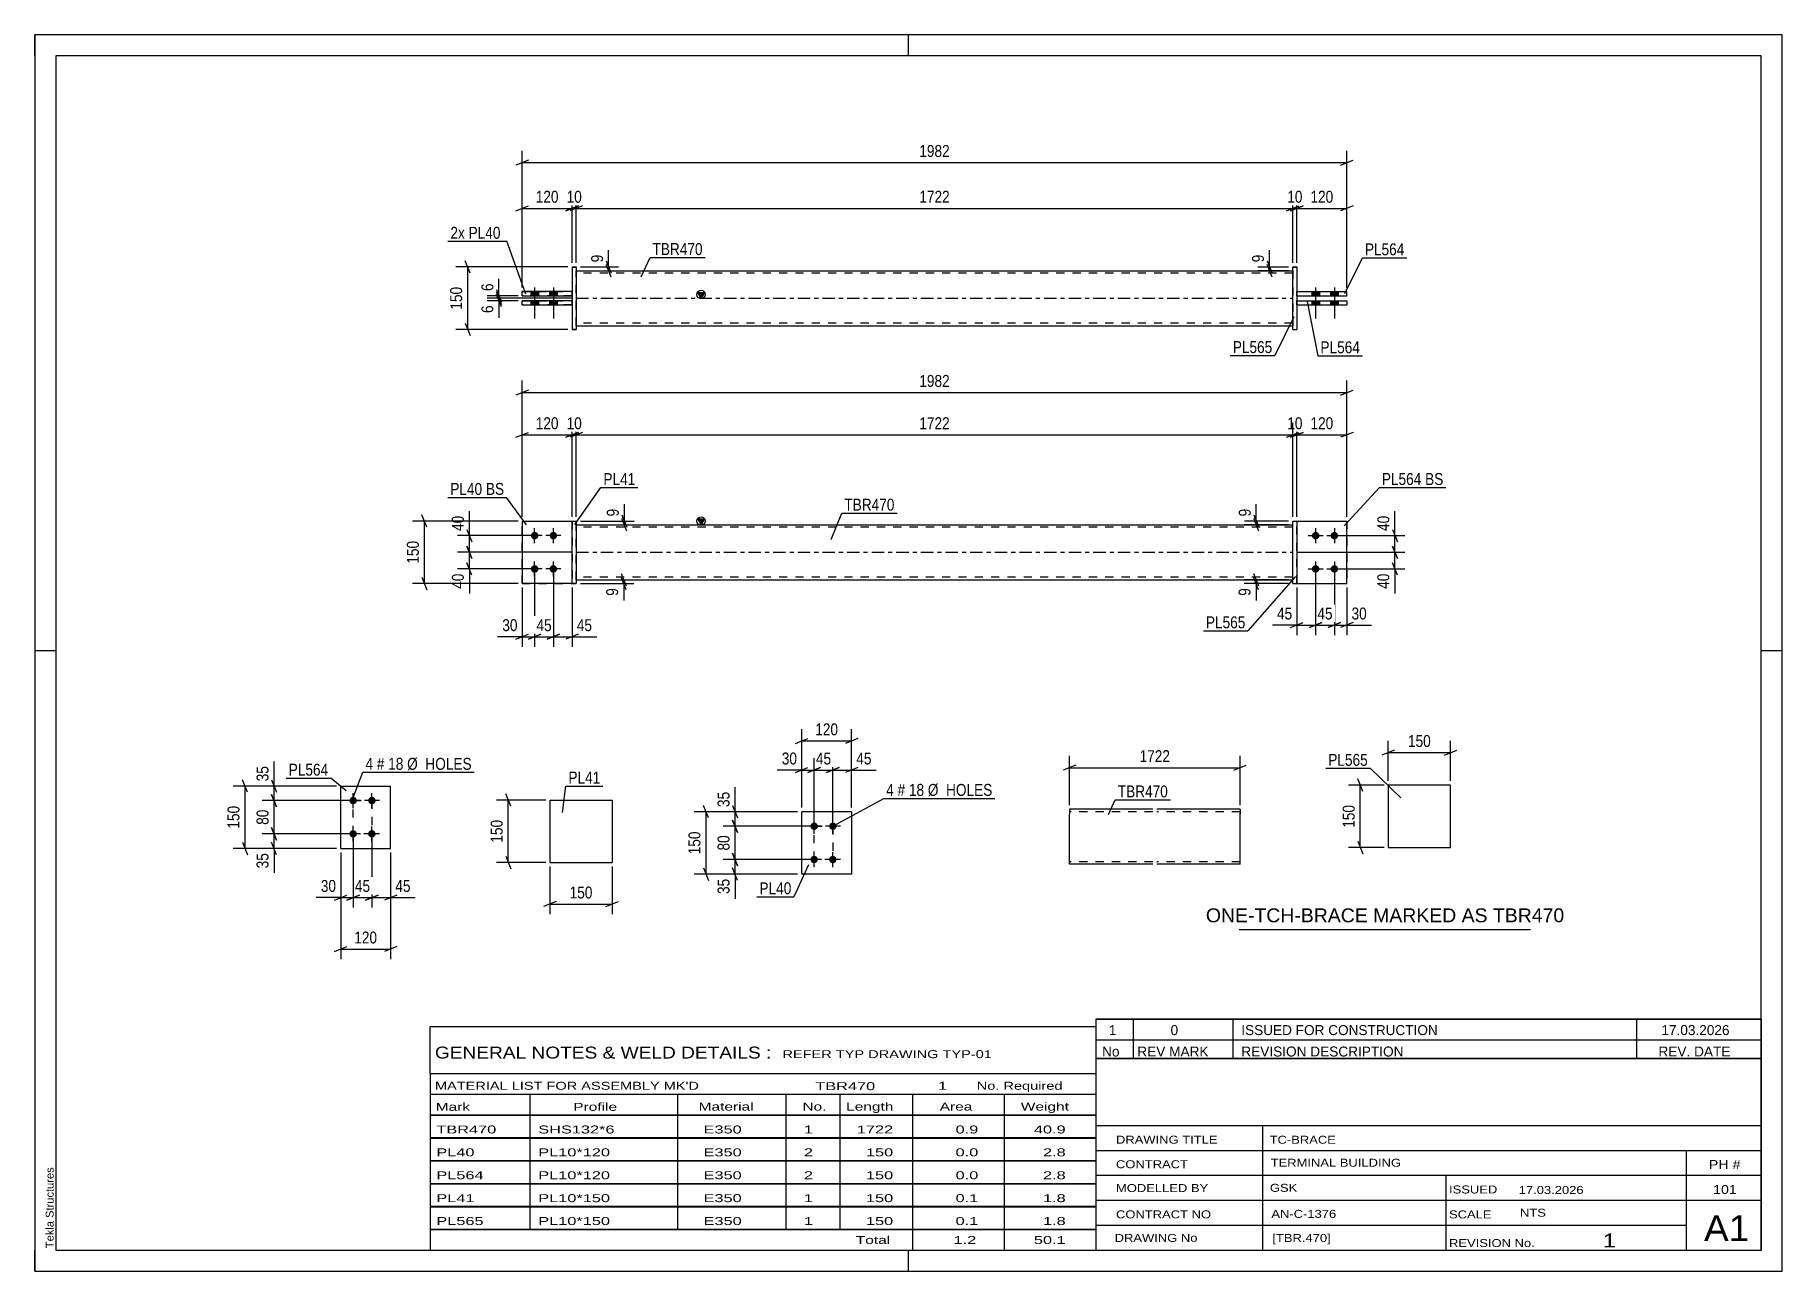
# Model space of a CAD drawing. Header units: millimetres. Extents: x 0 to 420, y 0 to 297.
import ezdxf

# ---------------------------------------------------------------- set-up
doc = ezdxf.new("R2010")
doc.units = ezdxf.units.MM
doc.linetypes.add('DXK_LINE_DOT2', pattern=[3.9198, 1.9599, -1.9599])
doc.linetypes.add('DXK_LINE_DOT3', pattern=[5.9187, 2.979, -0.9799, 0.9799, -0.9799])
doc.styles.add('Arial', font='ARIAL.TTF', dxfattribs={"height": 0.2})
doc.styles.add('Arial Narrow', font='ARIALN.TTF', dxfattribs={"height": 0.2})

# ---------------------------------------------------------------- blocks, each defined once
blk = doc.blocks.new('Unknown-581591639-1127')
at = {"color": 5, "linetype": 'Continuous'}
for p, q in [((420, 297), (0, 297)), ((0, 297), (0, 0)), ((0, 292), (0, 297)), ((210, 292), (210, 297)), ((420, 0), (420, 297)), ((415, 292), (5, 292)), ((5, 292), (5, 5)), ((415, 5), (415, 292)), ((5, 149), (0, 149)), ((420, 149), (415, 149)), ((0, 0), (0, 5)), ((5, 5), (415, 5)), ((210, 0), (210, 5)), ((0, 0), (420, 0))]:
    blk.add_line(p, q, dxfattribs=at)
at = {"color": 174, "linetype": 'Continuous', "style": 'Arial'}
blk.add_text('Tekla Structures', height=1.9102, rotation=90, dxfattribs=at).set_placement((4.5, 5.5))
blk = doc.blocks.new('Part-581591639-4455 - 4454')
at = {"color": 2, "linetype": 'Continuous'}
for p, q in [((340.32, 116.75), (325.32, 116.75)), ((325.32, 116.75), (325.32, 101.75)), ((340.32, 101.75), (340.32, 116.75)), ((325.32, 101.75), (340.32, 101.75))]:
    blk.add_line(p, q, dxfattribs=at)
blk = doc.blocks.new('Part-581591639-1440 - 1364')
at = {"linetype": 'Continuous'}
blk.add_hatch(color=2, dxfattribs=at).paths.add_polyline_path([(160.13, 179.3), (159.33, 180.7), (160.93, 180.7)])
at = {"color": 2, "linetype": 'Continuous'}
for p, q in [((160.13, 179.3), (159.33, 180.7)), ((159.33, 180.7), (160.93, 180.7)), ((160.93, 180.7), (160.13, 179.3)), ((130.13, 179.3), (302.37, 179.3)), ((130.13, 166.1), (302.37, 166.1))]:
    blk.add_line(p, q, dxfattribs=at)
at = {"color": 7, "linetype": 'DXK_LINE_DOT2'}
for p, q in [((130.13, 166.1), (130.13, 179.3)), ((302.37, 178.7), (130.13, 178.7)), ((302.37, 166.1), (302.37, 179.3)), ((302.37, 166.7), (130.13, 166.7))]:
    blk.add_line(p, q, dxfattribs=at)
at = {"color": 7, "linetype": 'DXK_LINE_DOT3'}
blk.add_line((130.13, 172.7), (302.37, 172.7), dxfattribs=at)
at = {"color": 2, "linetype": 'Continuous'}
blk.add_circle((160.13, 180.2), 1, dxfattribs=at)
blk = doc.blocks.new('Part-581591639-4219 - 1364')
at = {"color": 2, "linetype": 'Continuous'}
for p, q in [((302.37, 180.2), (303.37, 180.2)), ((302.37, 165.2), (302.37, 180.2)), ((303.37, 180.2), (303.37, 165.2)), ((302.37, 165.2), (302.37, 165.2)), ((302.37, 165.2), (303.37, 165.2))]:
    blk.add_line(p, q, dxfattribs=at)
at = {"color": 7, "linetype": 'DXK_LINE_DOT2'}
for p, q in [((302.37, 180.2), (303.37, 180.2)), ((302.37, 165.2), (303.37, 165.2))]:
    blk.add_line(p, q, dxfattribs=at)
blk = doc.blocks.new('Part-581591639-1420 - 1364')
at = {"color": 7, "linetype": 'DXK_LINE_DOT2'}
for p, q in [((117.13, 180.2), (129.13, 180.2)), ((117.13, 180.2), (129.13, 180.2)), ((117.13, 165.2), (117.13, 180.2)), ((129.13, 180.2), (129.13, 180.2)), ((129.13, 180.2), (129.13, 165.2)), ((117.13, 165.2), (129.13, 165.2)), ((129.13, 165.2), (117.13, 165.2)), ((117.13, 165.2), (117.13, 165.2))]:
    blk.add_line(p, q, dxfattribs=at)
blk = doc.blocks.new('Bolt-581591639-1378 - 1364')
at = {"linetype": 'Continuous'}
for points in [[(120.13, 175.8), (119.95, 175.82), (119.77, 175.88), (119.6, 175.97), (119.46, 176.1), (119.35, 176.25), (119.28, 176.42), (119.24, 176.6), (119.24, 176.79), (119.28, 176.98), (119.35, 177.15), (119.46, 177.3), (119.6, 177.43), (119.77, 177.52), (119.95, 177.58), (120.13, 177.6), (120.32, 177.58), (120.5, 177.52), (120.66, 177.43), (120.8, 177.3), (120.91, 177.15), (120.99, 176.98), (121.03, 176.79), (121.03, 176.6), (120.99, 176.42), (120.91, 176.25), (120.8, 176.1), (120.66, 175.97), (120.5, 175.88), (120.32, 175.82)], [(124.63, 175.8), (124.45, 175.82), (124.27, 175.88), (124.1, 175.97), (123.96, 176.1), (123.85, 176.25), (123.78, 176.42), (123.74, 176.6), (123.74, 176.79), (123.78, 176.98), (123.85, 177.15), (123.96, 177.3), (124.1, 177.43), (124.27, 177.52), (124.45, 177.58), (124.63, 177.6), (124.82, 177.58), (125, 177.52), (125.16, 177.43), (125.3, 177.3), (125.41, 177.15), (125.49, 176.98), (125.53, 176.79), (125.53, 176.6), (125.49, 176.42), (125.41, 176.25), (125.3, 176.1), (125.16, 175.97), (125, 175.88), (124.82, 175.82)], [(120.13, 167.8), (119.95, 167.82), (119.77, 167.88), (119.6, 167.97), (119.46, 168.1), (119.35, 168.25), (119.28, 168.42), (119.24, 168.6), (119.24, 168.79), (119.28, 168.98), (119.35, 169.15), (119.46, 169.3), (119.6, 169.43), (119.77, 169.52), (119.95, 169.58), (120.13, 169.6), (120.32, 169.58), (120.5, 169.52), (120.66, 169.43), (120.8, 169.3), (120.91, 169.15), (120.99, 168.98), (121.03, 168.79), (121.03, 168.6), (120.99, 168.42), (120.91, 168.25), (120.8, 168.1), (120.66, 167.97), (120.5, 167.88), (120.32, 167.82)], [(124.63, 167.8), (124.45, 167.82), (124.27, 167.88), (124.1, 167.97), (123.96, 168.1), (123.85, 168.25), (123.78, 168.42), (123.74, 168.6), (123.74, 168.79), (123.78, 168.98), (123.85, 169.15), (123.96, 169.3), (124.1, 169.43), (124.27, 169.52), (124.45, 169.58), (124.63, 169.6), (124.82, 169.58), (125, 169.52), (125.16, 169.43), (125.3, 169.3), (125.41, 169.15), (125.49, 168.98), (125.53, 168.79), (125.53, 168.6), (125.49, 168.42), (125.41, 168.25), (125.3, 168.1), (125.16, 167.97), (125, 167.88), (124.82, 167.82)]]:
    blk.add_hatch(color=1, dxfattribs=at).paths.add_polyline_path(points)
at = {"color": 1, "linetype": 'Continuous'}
for p, q in [((121.93, 176.7), (118.33, 176.7)), ((120.13, 174.9), (120.13, 178.5)), ((126.43, 176.7), (122.83, 176.7)), ((124.63, 174.9), (124.63, 178.5)), ((121.93, 168.7), (118.33, 168.7)), ((120.13, 166.9), (120.13, 170.5)), ((126.43, 168.7), (122.83, 168.7)), ((124.63, 166.9), (124.63, 170.5))]:
    blk.add_line(p, q, dxfattribs=at)
blk = doc.blocks.new('Part-581591639-1405 - 1364')
at = {"color": 2, "linetype": 'Continuous'}
for p, q in [((129.13, 180.2), (130.13, 180.2)), ((129.13, 165.2), (129.13, 180.2)), ((130.13, 180.2), (130.13, 180.2)), ((130.13, 180.2), (130.13, 165.2)), ((129.13, 165.2), (130.13, 165.2))]:
    blk.add_line(p, q, dxfattribs=at)
at = {"color": 7, "linetype": 'DXK_LINE_DOT2'}
for p, q in [((129.13, 180.2), (130.13, 180.2)), ((130.13, 165.2), (129.13, 165.2)), ((129.13, 165.2), (129.13, 165.2)), ((130.13, 165.2), (130.13, 165.2))]:
    blk.add_line(p, q, dxfattribs=at)
blk = doc.blocks.new('Part-581591639-1425 - 1364')
at = {"color": 2, "linetype": 'Continuous'}
for p, q in [((117.13, 180.2), (129.13, 180.2)), ((117.13, 180.2), (117.13, 165.2)), ((129.13, 165.2), (117.13, 165.2)), ((117.13, 165.2), (117.13, 165.2))]:
    blk.add_line(p, q, dxfattribs=at)
at = {"color": 7, "linetype": 'DXK_LINE_DOT2'}
for p, q in [((117.13, 180.2), (129.13, 180.2)), ((129.13, 180.2), (129.13, 180.2)), ((129.13, 180.2), (129.13, 165.2)), ((117.13, 165.2), (129.13, 165.2)), ((117.13, 165.2), (117.13, 165.2))]:
    blk.add_line(p, q, dxfattribs=at)
blk = doc.blocks.new('Part-581591639-4217 - 1364')
at = {"color": 7, "linetype": 'DXK_LINE_DOT2'}
for p, q in [((303.37, 180.2), (315.37, 180.2)), ((303.37, 165.2), (303.37, 180.2)), ((303.37, 180.2), (315.37, 180.2)), ((315.37, 180.2), (315.37, 180.2)), ((315.37, 180.2), (315.37, 165.2)), ((303.37, 165.2), (303.37, 165.2)), ((303.37, 165.2), (315.37, 165.2)), ((303.37, 165.2), (315.37, 165.2))]:
    blk.add_line(p, q, dxfattribs=at)
blk = doc.blocks.new('Part-581591639-4218 - 1364')
at = {"color": 2, "linetype": 'Continuous'}
for p, q in [((303.37, 180.2), (315.37, 180.2)), ((315.37, 180.2), (315.37, 180.2)), ((315.37, 165.2), (315.37, 180.2)), ((303.37, 165.2), (315.37, 165.2))]:
    blk.add_line(p, q, dxfattribs=at)
at = {"color": 7, "linetype": 'DXK_LINE_DOT2'}
for p, q in [((303.37, 180.2), (315.37, 180.2)), ((303.37, 165.2), (303.37, 180.2)), ((303.37, 165.2), (303.37, 165.2)), ((303.37, 165.2), (315.37, 165.2))]:
    blk.add_line(p, q, dxfattribs=at)
blk = doc.blocks.new('Bolt-581591639-4220 - 1364')
at = {"linetype": 'Continuous'}
for points in [[(307.87, 177.6), (308.06, 177.58), (308.24, 177.52), (308.4, 177.43), (308.54, 177.3), (308.65, 177.15), (308.73, 176.98), (308.77, 176.79), (308.77, 176.6), (308.73, 176.42), (308.65, 176.25), (308.54, 176.1), (308.4, 175.97), (308.24, 175.88), (308.06, 175.82), (307.87, 175.8), (307.69, 175.82), (307.51, 175.88), (307.35, 175.97), (307.21, 176.1), (307.09, 176.25), (307.02, 176.42), (306.98, 176.6), (306.98, 176.79), (307.02, 176.98), (307.09, 177.15), (307.21, 177.3), (307.35, 177.43), (307.51, 177.52), (307.69, 177.58)], [(312.37, 177.6), (312.56, 177.58), (312.74, 177.52), (312.9, 177.43), (313.04, 177.3), (313.15, 177.15), (313.23, 176.98), (313.27, 176.79), (313.27, 176.6), (313.23, 176.42), (313.15, 176.25), (313.04, 176.1), (312.9, 175.97), (312.74, 175.88), (312.56, 175.82), (312.37, 175.8), (312.19, 175.82), (312.01, 175.88), (311.85, 175.97), (311.71, 176.1), (311.59, 176.25), (311.52, 176.42), (311.48, 176.6), (311.48, 176.79), (311.52, 176.98), (311.59, 177.15), (311.71, 177.3), (311.85, 177.43), (312.01, 177.52), (312.19, 177.58)], [(307.87, 169.6), (308.06, 169.58), (308.24, 169.52), (308.4, 169.43), (308.54, 169.3), (308.65, 169.15), (308.73, 168.98), (308.77, 168.79), (308.77, 168.6), (308.73, 168.42), (308.65, 168.25), (308.54, 168.1), (308.4, 167.97), (308.24, 167.88), (308.06, 167.82), (307.87, 167.8), (307.69, 167.82), (307.51, 167.88), (307.35, 167.97), (307.21, 168.1), (307.09, 168.25), (307.02, 168.42), (306.98, 168.6), (306.98, 168.79), (307.02, 168.98), (307.09, 169.15), (307.21, 169.3), (307.35, 169.43), (307.51, 169.52), (307.69, 169.58)], [(312.37, 169.6), (312.56, 169.58), (312.74, 169.52), (312.9, 169.43), (313.04, 169.3), (313.15, 169.15), (313.23, 168.98), (313.27, 168.79), (313.27, 168.6), (313.23, 168.42), (313.15, 168.25), (313.04, 168.1), (312.9, 167.97), (312.74, 167.88), (312.56, 167.82), (312.37, 167.8), (312.19, 167.82), (312.01, 167.88), (311.85, 167.97), (311.71, 168.1), (311.59, 168.25), (311.52, 168.42), (311.48, 168.6), (311.48, 168.79), (311.52, 168.98), (311.59, 169.15), (311.71, 169.3), (311.85, 169.43), (312.01, 169.52), (312.19, 169.58)]]:
    blk.add_hatch(color=1, dxfattribs=at).paths.add_polyline_path(points)
at = {"color": 1, "linetype": 'Continuous'}
for p, q in [((306.07, 176.7), (309.67, 176.7)), ((307.87, 178.5), (307.87, 174.9)), ((310.57, 176.7), (314.17, 176.7)), ((312.37, 178.5), (312.37, 174.9)), ((306.07, 168.7), (309.67, 168.7)), ((307.87, 170.5), (307.87, 166.9)), ((310.57, 168.7), (314.17, 168.7)), ((312.37, 170.5), (312.37, 166.9))]:
    blk.add_line(p, q, dxfattribs=at)
blk = doc.blocks.new('Bolt-581591639-1801 - 1767')
at = {"linetype": 'Continuous'}
for points in [[(119.23, 234.35), (121.03, 234.35), (121.03, 235.35), (119.23, 235.35)], [(119.23, 234.34), (121.03, 234.34), (121.03, 235.34), (119.23, 235.34)], [(123.73, 234.35), (125.53, 234.35), (125.53, 235.35), (123.73, 235.35)], [(123.73, 234.34), (125.53, 234.34), (125.53, 235.34), (123.73, 235.34)], [(119.23, 232.15), (121.03, 232.15), (121.03, 233.15), (119.23, 233.15)], [(119.23, 232.14), (121.03, 232.14), (121.03, 233.14), (119.23, 233.14)], [(123.73, 232.15), (125.53, 232.15), (125.53, 233.15), (123.73, 233.15)], [(123.73, 232.14), (125.53, 232.14), (125.53, 233.14), (123.73, 233.14)]]:
    blk.add_hatch(color=1, dxfattribs=at).paths.add_polyline_path(points)
at = {"color": 1, "linetype": 'Continuous'}
for p, q in [((119.23, 235.35), (119.23, 234.35)), ((119.23, 235.34), (119.23, 234.34)), ((120.13, 236.35), (120.13, 228.85)), ((120.13, 236.34), (120.13, 228.84)), ((121.03, 235.35), (121.03, 234.35)), ((121.03, 235.34), (121.03, 234.34)), ((123.73, 235.35), (123.73, 234.35)), ((123.73, 235.34), (123.73, 234.34)), ((124.63, 236.35), (124.63, 228.85)), ((124.63, 236.34), (124.63, 228.84)), ((125.53, 235.35), (125.53, 234.35)), ((125.53, 235.34), (125.53, 234.34)), ((119.23, 233.15), (119.23, 232.15)), ((119.23, 233.14), (119.23, 232.14)), ((121.03, 233.15), (121.03, 232.15)), ((121.03, 233.14), (121.03, 232.14)), ((123.73, 233.15), (123.73, 232.15)), ((123.73, 233.14), (123.73, 232.14)), ((125.53, 233.15), (125.53, 232.15)), ((125.53, 233.14), (125.53, 232.14))]:
    blk.add_line(p, q, dxfattribs=at)
blk = doc.blocks.new('Part-581591639-1793 - 1767')
at = {"color": 2, "linetype": 'Continuous'}
for p, q in [((129.13, 233.15), (117.13, 233.15)), ((117.13, 232.15), (117.13, 233.15)), ((117.13, 232.15), (129.13, 232.15)), ((117.13, 232.14), (117.13, 232.15)), ((129.13, 232.14), (129.13, 233.15))]:
    blk.add_line(p, q, dxfattribs=at)
at = {"color": 7, "linetype": 'DXK_LINE_DOT2'}
for p, q in [((117.13, 233.14), (129.13, 233.14)), ((129.13, 232.14), (117.13, 232.14))]:
    blk.add_line(p, q, dxfattribs=at)
blk = doc.blocks.new('Part-581591639-1798 - 1767')
at = {"color": 2, "linetype": 'Continuous'}
for p, q in [((129.13, 235.35), (117.13, 235.35)), ((117.13, 234.35), (117.13, 235.35)), ((129.13, 234.34), (129.13, 235.35)), ((117.13, 234.35), (129.13, 234.35)), ((117.13, 234.34), (117.13, 234.35))]:
    blk.add_line(p, q, dxfattribs=at)
at = {"color": 7, "linetype": 'DXK_LINE_DOT2'}
for p, q in [((117.13, 235.34), (129.13, 235.34)), ((129.13, 234.34), (117.13, 234.34))]:
    blk.add_line(p, q, dxfattribs=at)
blk = doc.blocks.new('Part-581591639-1773 - 1767')
at = {"linetype": 'Continuous'}
blk.add_hatch(color=2, dxfattribs=at).paths.add_polyline_path([(160.13, 233.74), (159.33, 235.14), (160.93, 235.14)])
at = {"color": 2, "linetype": 'Continuous'}
for p, q in [((130.13, 240.34), (302.37, 240.34)), ((160.13, 233.74), (159.33, 235.14)), ((159.33, 235.14), (160.93, 235.14)), ((160.93, 235.14), (160.13, 233.74)), ((130.13, 227.14), (302.37, 227.14))]:
    blk.add_line(p, q, dxfattribs=at)
at = {"color": 7, "linetype": 'DXK_LINE_DOT2'}
for p, q in [((130.13, 227.14), (130.13, 240.34)), ((302.37, 239.74), (130.13, 239.74)), ((302.37, 240.34), (302.37, 227.14)), ((302.37, 227.74), (130.13, 227.74))]:
    blk.add_line(p, q, dxfattribs=at)
at = {"color": 7, "linetype": 'DXK_LINE_DOT3'}
blk.add_line((130.13, 233.74), (302.37, 233.74), dxfattribs=at)
at = {"color": 2, "linetype": 'Continuous'}
blk.add_circle((160.13, 234.64), 1, dxfattribs=at)
blk = doc.blocks.new('Part-581591639-1799 - 1767')
at = {"color": 2, "linetype": 'Continuous'}
for p, q in [((129.13, 241.25), (130.13, 241.25)), ((129.13, 241.25), (129.13, 226.25)), ((130.13, 241.24), (130.13, 241.25)), ((130.13, 241.25), (130.13, 226.24)), ((130.13, 226.25), (129.13, 226.25)), ((129.13, 226.25), (129.13, 226.24))]:
    blk.add_line(p, q, dxfattribs=at)
at = {"color": 7, "linetype": 'DXK_LINE_DOT2'}
for p, q in [((129.13, 241.24), (130.13, 241.24)), ((129.13, 226.25), (129.13, 226.24)), ((129.13, 226.24), (130.13, 226.24))]:
    blk.add_line(p, q, dxfattribs=at)
blk = doc.blocks.new('Part-581591639-4241 - 1767')
at = {"color": 2, "linetype": 'Continuous'}
for p, q in [((303.37, 235.35), (315.37, 235.35)), ((303.37, 234.35), (303.37, 235.35)), ((315.37, 234.34), (315.37, 235.35)), ((303.37, 234.34), (303.37, 234.35)), ((303.37, 234.35), (315.37, 234.35))]:
    blk.add_line(p, q, dxfattribs=at)
at = {"color": 7, "linetype": 'DXK_LINE_DOT2'}
for p, q in [((303.37, 235.34), (315.37, 235.34)), ((303.37, 234.34), (315.37, 234.34))]:
    blk.add_line(p, q, dxfattribs=at)
blk = doc.blocks.new('Part-581591639-4242 - 1767')
at = {"color": 2, "linetype": 'Continuous'}
for p, q in [((303.37, 233.15), (315.37, 233.15)), ((303.37, 232.15), (303.37, 233.15)), ((303.37, 232.14), (303.37, 232.15)), ((303.37, 232.15), (315.37, 232.15)), ((315.37, 233.15), (315.37, 232.14))]:
    blk.add_line(p, q, dxfattribs=at)
at = {"color": 7, "linetype": 'DXK_LINE_DOT2'}
for p, q in [((303.37, 233.14), (315.37, 233.14)), ((303.37, 232.14), (315.37, 232.14))]:
    blk.add_line(p, q, dxfattribs=at)
blk = doc.blocks.new('Part-581591639-4243 - 1767')
at = {"color": 2, "linetype": 'Continuous'}
for p, q in [((302.37, 241.24), (302.37, 241.25)), ((302.37, 226.25), (302.37, 241.25)), ((302.37, 241.25), (303.37, 241.25)), ((303.37, 241.24), (303.37, 241.25)), ((303.37, 241.25), (303.37, 226.25)), ((302.37, 226.25), (303.37, 226.25)), ((302.37, 226.24), (302.37, 226.25)), ((303.37, 226.24), (303.37, 226.25))]:
    blk.add_line(p, q, dxfattribs=at)
at = {"color": 7, "linetype": 'DXK_LINE_DOT2'}
for p, q in [((302.37, 241.24), (303.37, 241.24)), ((302.37, 226.24), (303.37, 226.24)), ((303.37, 226.25), (303.37, 226.24))]:
    blk.add_line(p, q, dxfattribs=at)
blk = doc.blocks.new('Bolt-581591639-4244 - 1767')
at = {"linetype": 'Continuous'}
for points in [[(308.77, 235.35), (306.97, 235.35), (306.97, 234.35), (308.77, 234.35)], [(308.77, 235.34), (306.97, 235.34), (306.97, 234.34), (308.77, 234.34)], [(313.27, 235.35), (311.47, 235.35), (311.47, 234.35), (313.27, 234.35)], [(313.27, 235.34), (311.47, 235.34), (311.47, 234.34), (313.27, 234.34)], [(308.77, 233.15), (306.97, 233.15), (306.97, 232.15), (308.77, 232.15)], [(308.77, 233.14), (306.97, 233.14), (306.97, 232.14), (308.77, 232.14)], [(313.27, 233.15), (311.47, 233.15), (311.47, 232.15), (313.27, 232.15)], [(313.27, 233.14), (311.47, 233.14), (311.47, 232.14), (313.27, 232.14)]]:
    blk.add_hatch(color=1, dxfattribs=at).paths.add_polyline_path(points)
at = {"color": 1, "linetype": 'Continuous'}
for p, q in [((306.97, 235.35), (306.97, 234.35)), ((306.97, 235.34), (306.97, 234.34)), ((307.87, 236.35), (307.87, 228.85)), ((307.87, 236.34), (307.87, 228.84)), ((308.77, 235.35), (308.77, 234.35)), ((308.77, 235.34), (308.77, 234.34)), ((311.47, 235.35), (311.47, 234.35)), ((311.47, 235.34), (311.47, 234.34)), ((312.37, 236.35), (312.37, 228.85)), ((312.37, 236.34), (312.37, 228.84)), ((313.27, 235.35), (313.27, 234.35)), ((313.27, 235.34), (313.27, 234.34)), ((306.97, 233.15), (306.97, 232.15)), ((306.97, 233.14), (306.97, 232.14)), ((308.77, 233.15), (308.77, 232.15)), ((308.77, 233.14), (308.77, 232.14)), ((311.47, 233.15), (311.47, 232.15)), ((311.47, 233.14), (311.47, 232.14)), ((313.27, 233.15), (313.27, 232.15)), ((313.27, 233.14), (313.27, 232.14))]:
    blk.add_line(p, q, dxfattribs=at)
blk = doc.blocks.new('Part-581591639-4462 - 4461')
at = {"color": 2, "linetype": 'Continuous'}
for p, q in [((248.7, 110.94), (248.7, 109.74)), ((268.7, 110.94), (248.7, 110.94)), ((248.7, 98.48), (248.7, 109.74)), ((289.7, 110.94), (269.7, 110.94)), ((289.7, 110.94), (289.7, 110.85)), ((289.7, 110.85), (289.7, 109.74)), ((289.7, 97.74), (289.7, 109.74)), ((248.7, 97.83), (248.7, 98.48)), ((248.7, 97.74), (248.7, 97.83)), ((268.7, 97.74), (248.7, 97.74)), ((289.7, 97.74), (269.7, 97.74))]:
    blk.add_line(p, q, dxfattribs=at)
at = {"color": 7, "linetype": 'DXK_LINE_DOT2'}
for p, q in [((268.7, 110.34), (248.7, 110.34)), ((289.7, 110.34), (269.7, 110.34)), ((289.7, 109.74), (289.7, 110.59)), ((248.7, 98.48), (248.7, 98.09)), ((248.7, 98.34), (248.7, 98.39)), ((268.7, 98.34), (248.7, 98.34)), ((248.7, 97.74), (248.7, 97.74)), ((289.7, 98.34), (269.7, 98.34)), ((289.7, 98.34), (289.7, 98.39))]:
    blk.add_line(p, q, dxfattribs=at)
blk = doc.blocks.new('Part-581591639-4430 - 4427')
at = {"color": 2, "linetype": 'Continuous'}
for p, q in [((196.32, 110.37), (184.32, 110.37)), ((184.32, 95.37), (184.32, 110.37)), ((196.32, 110.37), (196.32, 95.37)), ((196.32, 95.37), (184.32, 95.37))]:
    blk.add_line(p, q, dxfattribs=at)
blk = doc.blocks.new('Bolt-581591639-4431 - 4427')
at = {"linetype": 'Continuous'}
for points in [[(187.32, 105.97, -1), (187.32, 107.77, -1)], [(191.82, 105.97, -1), (191.82, 107.77, -1)], [(187.32, 97.97, -1), (187.32, 99.77, -1)], [(191.82, 97.97, -1), (191.82, 99.77, -1)]]:
    blk.add_hatch(color=1, dxfattribs=at).paths.add_polyline_path(points)
at = {"color": 1, "linetype": 'Continuous'}
for p, q in [((189.12, 106.87), (185.52, 106.87)), ((187.32, 105.07), (187.32, 108.67)), ((193.62, 106.87), (190.02, 106.87)), ((191.82, 105.07), (191.82, 108.67)), ((189.12, 98.87), (185.52, 98.87)), ((187.32, 97.07), (187.32, 100.67)), ((193.62, 98.87), (190.02, 98.87)), ((191.82, 97.07), (191.82, 100.67))]:
    blk.add_line(p, q, dxfattribs=at)
blk = doc.blocks.new('Part-581591639-4439 - 4438')
at = {"color": 2, "linetype": 'Continuous'}
for p, q in [((123.78, 113.17), (123.78, 98.17)), ((123.78, 113.17), (138.78, 113.17)), ((138.78, 113.17), (138.78, 98.17)), ((123.78, 98.17), (138.78, 98.17))]:
    blk.add_line(p, q, dxfattribs=at)
blk = doc.blocks.new('Part-581591639-4446 - 4445')
at = {"color": 2, "linetype": 'Continuous'}
for p, q in [((73.5, 101.54), (73.5, 116.54)), ((73.5, 116.54), (85.5, 116.54)), ((85.5, 101.54), (85.5, 116.54)), ((73.5, 101.54), (85.5, 101.54))]:
    blk.add_line(p, q, dxfattribs=at)
blk = doc.blocks.new('Bolt-581591639-4447 - 4445')
at = {"linetype": 'Continuous'}
for points in [[(76.5, 112.14, -1), (76.5, 113.94, -1)], [(81, 112.14, -1), (81, 113.94, -1)], [(76.5, 104.14, -1), (76.5, 105.94, -1)], [(81, 104.14, -1), (81, 105.94, -1)]]:
    blk.add_hatch(color=1, dxfattribs=at).paths.add_polyline_path(points)
at = {"color": 1, "linetype": 'Continuous'}
for p, q in [((76.5, 111.24), (76.5, 114.84)), ((81, 111.24), (81, 114.84)), ((78.3, 113.04), (74.7, 113.04)), ((82.8, 113.04), (79.2, 113.04)), ((78.3, 105.04), (74.7, 105.04)), ((76.5, 103.24), (76.5, 106.84)), ((82.8, 105.04), (79.2, 105.04)), ((81, 103.24), (81, 106.84))]:
    blk.add_line(p, q, dxfattribs=at)
blk = doc.blocks.new('Rectangle-581591639-5063 - 4427')
at = {"color": 1, "linetype": 'DXK_LINE_DOT2'}
blk.add_lwpolyline([(187.32, 106.87), (191.82, 106.87), (191.82, 98.87), (187.32, 98.87), (187.32, 106.87)], close=True, dxfattribs=at)
blk = doc.blocks.new('Rectangle-581591639-5045 - 4445')
at = {"color": 1, "linetype": 'DXK_LINE_DOT2'}
blk.add_lwpolyline([(76.5, 113.04), (81, 113.04), (81, 105.04), (76.5, 105.04), (76.5, 113.04)], close=True, dxfattribs=at)
blk = doc.blocks.new('StraightDimension-581591639-4616 - 4454')
at = {"color": 7, "linetype": 'Continuous'}
for p, q in [((325.32, 117.75), (325.32, 127.43)), ((340.32, 117.75), (340.32, 127.43)), ((326.82, 125.18), (323.82, 123.98)), ((325.32, 124.58), (340.32, 124.58)), ((338.82, 123.98), (341.82, 125.18))]:
    blk.add_line(p, q, dxfattribs=at)
at = {"color": 0}
blk.add_wipeout([(336.16, 125.33), (336.16, 129.53), (329.47, 129.53), (329.47, 125.33)], dxfattribs=at)
at = {"color": 3, "style": 'Arial Narrow'}
blk.add_text('150', height=2.863, dxfattribs=at).set_placement((330.07, 125.93))
blk = doc.blocks.new('StraightDimension-581591639-4620 - 4454')
at = {"color": 7, "linetype": 'Continuous'}
for p, q in [((319.2, 115.25), (318, 118.25)), ((324.32, 116.75), (315.75, 116.75)), ((318.6, 101.75), (318.6, 116.75)), ((324.32, 101.75), (315.75, 101.75)), ((318, 103.25), (319.2, 100.25))]:
    blk.add_line(p, q, dxfattribs=at)
at = {"color": 0}
blk.add_wipeout([(317.85, 112.59), (313.65, 112.59), (313.65, 105.9), (317.85, 105.9)], dxfattribs=at)
at = {"color": 3, "style": 'Arial Narrow'}
blk.add_text('150', height=2.863, rotation=90.0002, dxfattribs=at).set_placement((317.25, 106.5))
blk = doc.blocks.new('StraightDimension-581591639-1609 - 1364')
at = {"color": 7, "linetype": 'Continuous'}
for p, q in [((129.13, 172.7), (101.59, 172.7)), ((103.84, 174.2), (105.04, 171.2)), ((104.44, 168.7), (104.44, 172.7)), ((119.13, 168.7), (101.59, 168.7)), ((105.04, 167.2), (103.84, 170.2))]:
    blk.add_line(p, q, dxfattribs=at)
at = {"color": 0}
blk.add_wipeout([(103.68, 168.17), (99.48, 168.17), (99.48, 163.32), (103.68, 163.32)], dxfattribs=at)
at = {"color": 7, "linetype": 'Continuous'}
blk.add_line((104.44, 168.7), (104.44, 162.79), dxfattribs=at)
blk.add_line((104.44, 168.7), (104.44, 162.79), dxfattribs=at)
at = {"color": 3, "style": 'Arial Narrow'}
blk.add_text('40', height=2.863, rotation=90.0002, dxfattribs=at).set_placement((103.09, 163.92))
blk = doc.blocks.new('StraightDimension-581591639-1703 - 1364')
at = {"color": 7, "linetype": 'Continuous'}
for p, q in [((313.37, 176.7), (329.33, 176.7)), ((326.33, 178.2), (327.53, 175.2)), ((326.93, 172.7), (326.93, 176.7)), ((303.37, 172.7), (329.33, 172.7)), ((327.53, 171.2), (326.33, 174.2))]:
    blk.add_line(p, q, dxfattribs=at)
at = {"color": 0}
blk.add_wipeout([(326.18, 182.08), (321.98, 182.08), (321.98, 177.22), (326.18, 177.22)], dxfattribs=at)
at = {"color": 7, "linetype": 'Continuous'}
blk.add_line((326.93, 176.7), (326.93, 182.6), dxfattribs=at)
blk.add_line((326.93, 176.7), (326.93, 182.6), dxfattribs=at)
at = {"color": 3, "style": 'Arial Narrow'}
blk.add_text('40', height=2.863, rotation=90.0002, dxfattribs=at).set_placement((325.58, 177.82))
blk = doc.blocks.new('StraightDimension-581591639-5915 - 1364')
at = {"color": 7, "linetype": 'Continuous'}
for p, q in [((312.37, 167.7), (312.37, 152.8)), ((315.37, 164.2), (315.37, 152.8)), ((310.87, 154.6), (313.87, 155.8)), ((316.87, 155.8), (313.87, 154.6)), ((312.37, 155.2), (315.37, 155.2))]:
    blk.add_line(p, q, dxfattribs=at)
at = {"color": 0}
blk.add_wipeout([(320.76, 155.95), (320.76, 160.15), (315.9, 160.15), (315.9, 155.95)], dxfattribs=at)
at = {"color": 7, "linetype": 'Continuous'}
blk.add_line((315.37, 155.2), (321.28, 155.2), dxfattribs=at)
blk.add_line((315.37, 155.2), (321.28, 155.2), dxfattribs=at)
at = {"color": 3, "style": 'Arial Narrow'}
blk.add_text('30', height=2.863, dxfattribs=at).set_placement((316.5, 156.55))
blk = doc.blocks.new('StraightDimension-581591639-1600 - 1364')
at = {"color": 7, "linetype": 'Continuous'}
for p, q in [((141.09, 181.7), (142.29, 178.7)), ((142.29, 177.8), (141.09, 180.8)), ((131.13, 180.2), (144.09, 180.2)), ((131.13, 179.3), (144.09, 179.3)), ((141.69, 179.3), (141.69, 180.2))]:
    blk.add_line(p, q, dxfattribs=at)
at = {"color": 0}
blk.add_wipeout([(140.94, 183.75), (136.74, 183.75), (136.74, 180.72), (140.94, 180.72)], dxfattribs=at)
at = {"color": 7, "linetype": 'Continuous'}
blk.add_line((141.69, 180.2), (141.69, 184.28), dxfattribs=at)
blk.add_line((141.69, 180.2), (141.69, 184.28), dxfattribs=at)
at = {"color": 3, "style": 'Arial Narrow'}
blk.add_text('9', height=2.86, rotation=90.0002, dxfattribs=at).set_placement((140.34, 181.32))
blk = doc.blocks.new('StraightDimension-581591639-5827 - 1364')
at = {"color": 7, "linetype": 'Continuous'}
for p, q in [((303.37, 181.2), (303.37, 203.77)), ((315.37, 181.2), (315.37, 203.77)), ((301.87, 200.32), (304.87, 201.52)), ((303.37, 200.92), (315.37, 200.92)), ((316.87, 201.52), (313.87, 200.32))]:
    blk.add_line(p, q, dxfattribs=at)
at = {"color": 0}
blk.add_wipeout([(312.72, 201.67), (312.72, 205.87), (306.03, 205.87), (306.03, 201.67)], dxfattribs=at)
at = {"color": 3, "style": 'Arial Narrow'}
blk.add_text('120', height=2.863, dxfattribs=at).set_placement((306.63, 202.27))
blk = doc.blocks.new('StraightDimension-581591639-1546 - 1364')
at = {"color": 7, "linetype": 'Continuous'}
for p, q in [((118.63, 211.69), (115.63, 210.49)), ((117.13, 181.2), (117.13, 213.94)), ((117.13, 211.09), (315.37, 211.09)), ((313.87, 210.49), (316.87, 211.69)), ((315.37, 181.2), (315.37, 213.94))]:
    blk.add_line(p, q, dxfattribs=at)
at = {"color": 0}
blk.add_wipeout([(220.51, 211.84), (220.51, 216.04), (212, 216.04), (212, 211.84)], dxfattribs=at)
at = {"color": 3, "style": 'Arial Narrow'}
blk.add_text('1982', height=2.863, dxfattribs=at).set_placement((212.6, 212.44))
blk = doc.blocks.new('StraightDimension-581591639-1560 - 1364')
at = {"color": 7, "linetype": 'Continuous'}
for p, q in [((117.13, 164.2), (117.13, 150.01)), ((120.13, 167.7), (120.13, 150.01)), ((115.63, 151.81), (118.63, 153.01)), ((117.13, 152.41), (120.13, 152.41)), ((121.63, 153.01), (118.63, 151.81))]:
    blk.add_line(p, q, dxfattribs=at)
at = {"color": 0}
blk.add_wipeout([(116.61, 153.16), (116.61, 157.36), (111.75, 157.36), (111.75, 153.16)], dxfattribs=at)
at = {"color": 7, "linetype": 'Continuous'}
blk.add_line((117.13, 152.41), (111.23, 152.41), dxfattribs=at)
blk.add_line((117.13, 152.41), (111.23, 152.41), dxfattribs=at)
at = {"color": 3, "style": 'Arial Narrow'}
blk.add_text('30', height=2.863, dxfattribs=at).set_placement((112.35, 153.76))
blk = doc.blocks.new('StraightDimension-581591639-1570 - 1364')
at = {"color": 7, "linetype": 'Continuous'}
for p, q in [((120.13, 167.7), (120.13, 150.01)), ((124.63, 167.7), (124.63, 150.01)), ((118.63, 151.81), (121.63, 153.01)), ((120.13, 152.41), (124.63, 152.41)), ((126.13, 153.01), (123.13, 151.81))]:
    blk.add_line(p, q, dxfattribs=at)
at = {"color": 0}
blk.add_wipeout([(124.81, 153.16), (124.81, 157.36), (119.96, 157.36), (119.96, 153.16)], dxfattribs=at)
at = {"color": 3, "style": 'Arial Narrow'}
blk.add_text('45', height=2.863, dxfattribs=at).set_placement((120.56, 153.76))
blk = doc.blocks.new('StraightDimension-581591639-1577 - 1364')
at = {"color": 7, "linetype": 'Continuous'}
for p, q in [((124.63, 167.7), (124.63, 150.01)), ((129.13, 164.2), (129.13, 150.01)), ((123.13, 151.81), (126.13, 153.01)), ((124.63, 152.41), (129.13, 152.41)), ((130.63, 153.01), (127.63, 151.81))]:
    blk.add_line(p, q, dxfattribs=at)
at = {"color": 0}
blk.add_wipeout([(134.51, 153.16), (134.51, 157.36), (129.66, 157.36), (129.66, 153.16)], dxfattribs=at)
at = {"color": 7, "linetype": 'Continuous'}
blk.add_line((129.13, 152.41), (135.04, 152.41), dxfattribs=at)
blk.add_line((129.13, 152.41), (135.04, 152.41), dxfattribs=at)
at = {"color": 3, "style": 'Arial Narrow'}
blk.add_text('45', height=2.863, dxfattribs=at).set_placement((130.26, 153.76))
blk = doc.blocks.new('StraightDimension-581591639-5831 - 1364')
at = {"color": 7, "linetype": 'Continuous'}
for p, q in [((117.13, 181.2), (117.13, 203.77)), ((129.13, 181.2), (129.13, 203.77)), ((115.63, 200.32), (118.63, 201.52)), ((117.13, 200.92), (129.13, 200.92)), ((130.63, 201.52), (127.63, 200.32))]:
    blk.add_line(p, q, dxfattribs=at)
at = {"color": 0}
blk.add_wipeout([(126.48, 201.67), (126.48, 205.87), (119.79, 205.87), (119.79, 201.67)], dxfattribs=at)
at = {"color": 3, "style": 'Arial Narrow'}
blk.add_text('120', height=2.863, dxfattribs=at).set_placement((120.39, 202.27))
blk = doc.blocks.new('StraightDimension-581591639-1591 - 1364')
at = {"color": 7, "linetype": 'Continuous'}
for p, q in [((131.13, 166.1), (143.94, 166.1)), ((131.13, 165.2), (143.94, 165.2)), ((140.94, 167.6), (142.14, 164.6)), ((142.14, 163.7), (140.94, 166.7)), ((141.54, 165.2), (141.54, 166.1))]:
    blk.add_line(p, q, dxfattribs=at)
at = {"color": 0}
blk.add_wipeout([(140.79, 164.67), (136.59, 164.67), (136.59, 161.65), (140.79, 161.65)], dxfattribs=at)
at = {"color": 7, "linetype": 'Continuous'}
blk.add_line((141.54, 165.2), (141.54, 161.12), dxfattribs=at)
blk.add_line((141.54, 165.2), (141.54, 161.12), dxfattribs=at)
at = {"color": 3, "style": 'Arial Narrow'}
blk.add_text('9', height=2.86, rotation=90.0002, dxfattribs=at).set_placement((140.19, 162.25))
blk = doc.blocks.new('StraightDimension-581591639-1626 - 1364')
at = {"color": 7, "linetype": 'Continuous'}
for p, q in [((119.13, 176.7), (101.59, 176.7)), ((103.84, 178.2), (105.04, 175.2)), ((104.44, 172.7), (104.44, 176.7)), ((129.13, 172.7), (101.59, 172.7)), ((105.04, 171.2), (103.84, 174.2))]:
    blk.add_line(p, q, dxfattribs=at)
at = {"color": 0}
blk.add_wipeout([(103.68, 182.08), (99.48, 182.08), (99.48, 177.22), (103.68, 177.22)], dxfattribs=at)
at = {"color": 7, "linetype": 'Continuous'}
blk.add_line((104.44, 176.7), (104.44, 182.6), dxfattribs=at)
blk.add_line((104.44, 176.7), (104.44, 182.6), dxfattribs=at)
at = {"color": 3, "style": 'Arial Narrow'}
blk.add_text('40', height=2.863, rotation=90.0002, dxfattribs=at).set_placement((103.09, 177.82))
blk = doc.blocks.new('StraightDimension-581591639-1640 - 1364')
at = {"color": 7, "linetype": 'Continuous'}
for p, q in [((301.37, 166.1), (290.72, 166.1)), ((301.37, 165.2), (290.72, 165.2)), ((292.97, 167.6), (294.17, 164.6)), ((294.17, 163.7), (292.97, 166.7)), ((293.57, 165.2), (293.57, 166.1))]:
    blk.add_line(p, q, dxfattribs=at)
at = {"color": 0}
blk.add_wipeout([(292.82, 164.67), (288.62, 164.67), (288.62, 161.65), (292.82, 161.65)], dxfattribs=at)
at = {"color": 7, "linetype": 'Continuous'}
blk.add_line((293.57, 165.2), (293.57, 161.12), dxfattribs=at)
blk.add_line((293.57, 165.2), (293.57, 161.12), dxfattribs=at)
at = {"color": 3, "style": 'Arial Narrow'}
blk.add_text('9', height=2.86, rotation=90.0002, dxfattribs=at).set_placement((292.22, 162.25))
blk = doc.blocks.new('StraightDimension-581591639-1689 - 1364')
at = {"color": 7, "linetype": 'Continuous'}
for p, q in [((94.23, 178.7), (93.03, 181.7)), ((116.13, 180.2), (90.78, 180.2)), ((93.63, 165.2), (93.63, 180.2)), ((116.13, 165.2), (90.78, 165.2)), ((93.03, 166.7), (94.23, 163.7))]:
    blk.add_line(p, q, dxfattribs=at)
at = {"color": 0}
blk.add_wipeout([(92.88, 176.04), (88.68, 176.04), (88.68, 169.36), (92.88, 169.36)], dxfattribs=at)
at = {"color": 3, "style": 'Arial Narrow'}
blk.add_text('150', height=2.863, rotation=90.0002, dxfattribs=at).set_placement((92.28, 169.96))
blk = doc.blocks.new('StraightDimension-581591639-1716 - 1364')
at = {"color": 7, "linetype": 'Continuous'}
for p, q in [((303.37, 172.7), (329.33, 172.7)), ((326.33, 174.2), (327.53, 171.2)), ((326.93, 168.7), (326.93, 172.7)), ((313.37, 168.7), (329.33, 168.7)), ((327.53, 167.2), (326.33, 170.2))]:
    blk.add_line(p, q, dxfattribs=at)
at = {"color": 0}
blk.add_wipeout([(326.18, 168.17), (321.98, 168.17), (321.98, 163.32), (326.18, 163.32)], dxfattribs=at)
at = {"color": 7, "linetype": 'Continuous'}
blk.add_line((326.93, 168.7), (326.93, 162.79), dxfattribs=at)
blk.add_line((326.93, 168.7), (326.93, 162.79), dxfattribs=at)
at = {"color": 3, "style": 'Arial Narrow'}
blk.add_text('40', height=2.863, rotation=90.0002, dxfattribs=at).set_placement((325.58, 163.92))
blk = doc.blocks.new('StraightDimension-581591639-1730 - 1364')
at = {"color": 7, "linetype": 'Continuous'}
for p, q in [((293.01, 181.7), (294.21, 178.7)), ((294.21, 177.8), (293.01, 180.8)), ((301.37, 180.2), (290.76, 180.2)), ((301.37, 179.3), (290.76, 179.3)), ((293.61, 179.3), (293.61, 180.2))]:
    blk.add_line(p, q, dxfattribs=at)
at = {"color": 0}
blk.add_wipeout([(292.86, 183.75), (288.66, 183.75), (288.66, 180.72), (292.86, 180.72)], dxfattribs=at)
at = {"color": 7, "linetype": 'Continuous'}
blk.add_line((293.61, 180.2), (293.61, 184.28), dxfattribs=at)
blk.add_line((293.61, 180.2), (293.61, 184.28), dxfattribs=at)
at = {"color": 3, "style": 'Arial Narrow'}
blk.add_text('9', height=2.86, rotation=90.0002, dxfattribs=at).set_placement((292.26, 181.32))
blk = doc.blocks.new('StraightDimension-581591639-5828 - 1364')
at = {"color": 7, "linetype": 'Continuous'}
for p, q in [((302.37, 181.2), (302.37, 203.77)), ((303.37, 181.2), (303.37, 203.77)), ((300.87, 200.32), (303.87, 201.52)), ((304.87, 201.52), (301.87, 200.32)), ((302.37, 200.92), (303.37, 200.92))]:
    blk.add_line(p, q, dxfattribs=at)
at = {"color": 0}
blk.add_wipeout([(305.3, 201.67), (305.3, 205.87), (300.45, 205.87), (300.45, 201.67)], dxfattribs=at)
at = {"color": 3, "style": 'Arial Narrow'}
blk.add_text('10', height=2.863, dxfattribs=at).set_placement((301.05, 202.27))
blk = doc.blocks.new('StraightDimension-581591639-5829 - 1364')
at = {"color": 7, "linetype": 'Continuous'}
for p, q in [((130.13, 181.2), (130.13, 203.77)), ((302.37, 181.2), (302.37, 203.77)), ((131.63, 201.52), (128.63, 200.32)), ((130.13, 200.92), (302.37, 200.92)), ((300.87, 200.32), (303.87, 201.52))]:
    blk.add_line(p, q, dxfattribs=at)
at = {"color": 0}
blk.add_wipeout([(220.51, 201.67), (220.51, 205.87), (212, 205.87), (212, 201.67)], dxfattribs=at)
at = {"color": 3, "style": 'Arial Narrow'}
blk.add_text('1722', height=2.863, dxfattribs=at).set_placement((212.6, 202.27))
blk = doc.blocks.new('StraightDimension-581591639-5830 - 1364')
at = {"color": 7, "linetype": 'Continuous'}
for p, q in [((129.13, 181.2), (129.13, 203.77)), ((130.13, 181.2), (130.13, 203.77)), ((127.63, 200.32), (130.63, 201.52)), ((131.63, 201.52), (128.63, 200.32)), ((129.13, 200.92), (130.13, 200.92))]:
    blk.add_line(p, q, dxfattribs=at)
at = {"color": 0}
blk.add_wipeout([(132.06, 201.67), (132.06, 205.87), (127.21, 205.87), (127.21, 201.67)], dxfattribs=at)
at = {"color": 3, "style": 'Arial Narrow'}
blk.add_text('10', height=2.863, dxfattribs=at).set_placement((127.81, 202.27))
blk = doc.blocks.new('StraightDimension-581591639-5916 - 1364')
at = {"color": 7, "linetype": 'Continuous'}
for p, q in [((307.87, 167.7), (307.87, 152.8)), ((312.37, 167.7), (312.37, 152.8)), ((306.37, 154.6), (309.37, 155.8)), ((313.87, 155.8), (310.87, 154.6)), ((307.87, 155.2), (312.37, 155.2))]:
    blk.add_line(p, q, dxfattribs=at)
at = {"color": 0}
blk.add_wipeout([(312.55, 155.95), (312.55, 160.15), (307.7, 160.15), (307.7, 155.95)], dxfattribs=at)
at = {"color": 3, "style": 'Arial Narrow'}
blk.add_text('45', height=2.863, dxfattribs=at).set_placement((308.3, 156.55))
blk = doc.blocks.new('StraightDimension-581591639-5917 - 1364')
at = {"color": 7, "linetype": 'Continuous'}
for p, q in [((303.37, 164.2), (303.37, 152.8)), ((307.87, 167.7), (307.87, 152.8)), ((301.87, 154.6), (304.87, 155.8)), ((309.37, 155.8), (306.37, 154.6)), ((303.37, 155.2), (307.87, 155.2))]:
    blk.add_line(p, q, dxfattribs=at)
at = {"color": 0}
blk.add_wipeout([(302.85, 155.95), (302.85, 160.15), (297.99, 160.15), (297.99, 155.95)], dxfattribs=at)
at = {"color": 7, "linetype": 'Continuous'}
blk.add_line((303.37, 155.2), (297.47, 155.2), dxfattribs=at)
blk.add_line((303.37, 155.2), (297.47, 155.2), dxfattribs=at)
at = {"color": 3, "style": 'Arial Narrow'}
blk.add_text('45', height=2.863, dxfattribs=at).set_placement((298.59, 156.55))
blk = doc.blocks.new('StraightDimension-581591639-1851 - 1767')
at = {"color": 7, "linetype": 'Continuous'}
for p, q in [((110.94, 235.84), (112.14, 232.84)), ((112.14, 232.24), (110.94, 235.24)), ((116.13, 234.34), (108.69, 234.34)), ((129.13, 233.74), (108.69, 233.74)), ((111.54, 233.74), (111.54, 234.34))]:
    blk.add_line(p, q, dxfattribs=at)
at = {"color": 0}
blk.add_wipeout([(110.79, 237.9), (106.59, 237.9), (106.59, 234.87), (110.79, 234.87)], dxfattribs=at)
at = {"color": 7, "linetype": 'Continuous'}
blk.add_line((111.54, 234.34), (111.54, 238.42), dxfattribs=at)
blk.add_line((111.54, 234.34), (111.54, 238.42), dxfattribs=at)
at = {"color": 3, "style": 'Arial Narrow'}
blk.add_text('6', height=2.86, rotation=90.0002, dxfattribs=at).set_placement((110.19, 235.47))
blk = doc.blocks.new('StraightDimension-581591639-6018 - 1767')
at = {"color": 7, "linetype": 'Continuous'}
for p, q in [((117.13, 236.34), (117.13, 258.19)), ((129.13, 242.25), (129.13, 258.19)), ((115.63, 254.74), (118.63, 255.94)), ((117.13, 255.34), (129.13, 255.34)), ((130.63, 255.94), (127.63, 254.74))]:
    blk.add_line(p, q, dxfattribs=at)
at = {"color": 0}
blk.add_wipeout([(126.48, 256.09), (126.48, 260.29), (119.79, 260.29), (119.79, 256.09)], dxfattribs=at)
at = {"color": 3, "style": 'Arial Narrow'}
blk.add_text('120', height=2.863, dxfattribs=at).set_placement((120.39, 256.69))
blk = doc.blocks.new('StraightDimension-581591639-6016 - 1767')
at = {"color": 7, "linetype": 'Continuous'}
for p, q in [((130.13, 242.25), (130.13, 258.19)), ((302.37, 242.24), (302.37, 258.19)), ((131.63, 255.94), (128.63, 254.74)), ((130.13, 255.34), (302.37, 255.34)), ((300.87, 254.74), (303.87, 255.94))]:
    blk.add_line(p, q, dxfattribs=at)
at = {"color": 0}
blk.add_wipeout([(220.51, 256.09), (220.51, 260.29), (212, 260.29), (212, 256.09)], dxfattribs=at)
at = {"color": 3, "style": 'Arial Narrow'}
blk.add_text('1722', height=2.863, dxfattribs=at).set_placement((212.6, 256.69))
blk = doc.blocks.new('StraightDimension-581591639-1805 - 1767')
at = {"color": 7, "linetype": 'Continuous'}
for p, q in [((301.37, 241.24), (293.94, 241.24)), ((301.37, 240.34), (293.94, 240.34)), ((296.19, 242.74), (297.39, 239.74)), ((297.39, 238.84), (296.19, 241.84)), ((296.79, 240.34), (296.79, 241.24))]:
    blk.add_line(p, q, dxfattribs=at)
at = {"color": 0}
blk.add_wipeout([(296.04, 244.8), (291.84, 244.8), (291.84, 241.77), (296.04, 241.77)], dxfattribs=at)
at = {"color": 7, "linetype": 'Continuous'}
blk.add_line((296.79, 241.24), (296.79, 245.32), dxfattribs=at)
blk.add_line((296.79, 241.24), (296.79, 245.32), dxfattribs=at)
at = {"color": 3, "style": 'Arial Narrow'}
blk.add_text('9', height=2.86, rotation=90.0002, dxfattribs=at).set_placement((295.44, 242.37))
blk = doc.blocks.new('StraightDimension-581591639-1835 - 1767')
at = {"color": 7, "linetype": 'Continuous'}
for p, q in [((110.94, 235.24), (112.14, 232.24)), ((129.13, 233.74), (108.69, 233.74)), ((116.13, 233.14), (108.69, 233.14)), ((112.14, 231.64), (110.94, 234.64)), ((111.54, 233.14), (111.54, 233.74))]:
    blk.add_line(p, q, dxfattribs=at)
at = {"color": 0}
blk.add_wipeout([(110.79, 232.62), (106.59, 232.62), (106.59, 229.59), (110.79, 229.59)], dxfattribs=at)
at = {"color": 7, "linetype": 'Continuous'}
blk.add_line((111.54, 233.14), (111.54, 229.07), dxfattribs=at)
blk.add_line((111.54, 233.14), (111.54, 229.07), dxfattribs=at)
at = {"color": 3, "style": 'Arial Narrow'}
blk.add_text('6', height=2.86, rotation=90.0002, dxfattribs=at).set_placement((110.19, 230.19))
blk = doc.blocks.new('StraightDimension-581591639-1868 - 1767')
at = {"color": 7, "linetype": 'Continuous'}
for p, q in [((131.13, 241.25), (140.31, 241.25)), ((131.13, 240.34), (140.31, 240.34)), ((137.31, 242.75), (138.51, 239.75)), ((138.51, 238.84), (137.31, 241.84)), ((137.91, 240.34), (137.91, 241.25))]:
    blk.add_line(p, q, dxfattribs=at)
at = {"color": 0}
blk.add_wipeout([(137.16, 244.8), (132.96, 244.8), (132.96, 241.77), (137.16, 241.77)], dxfattribs=at)
at = {"color": 7, "linetype": 'Continuous'}
blk.add_line((137.91, 241.25), (137.91, 245.32), dxfattribs=at)
blk.add_line((137.91, 241.25), (137.91, 245.32), dxfattribs=at)
at = {"color": 3, "style": 'Arial Narrow'}
blk.add_text('9', height=2.86, rotation=90.0002, dxfattribs=at).set_placement((136.56, 242.37))
blk = doc.blocks.new('StraightDimension-581591639-1879 - 1767')
at = {"color": 7, "linetype": 'Continuous'}
for p, q in [((128.13, 241.25), (101.19, 241.25)), ((104.64, 239.75), (103.44, 242.75)), ((104.04, 226.25), (104.04, 241.25)), ((103.44, 227.75), (104.64, 224.75)), ((128.13, 226.25), (101.19, 226.25))]:
    blk.add_line(p, q, dxfattribs=at)
at = {"color": 0}
blk.add_wipeout([(103.29, 237.09), (99.09, 237.09), (99.09, 230.4), (103.29, 230.4)], dxfattribs=at)
at = {"color": 3, "style": 'Arial Narrow'}
blk.add_text('150', height=2.863, rotation=90.0002, dxfattribs=at).set_placement((102.69, 231))
blk = doc.blocks.new('StraightDimension-581591639-1941 - 1767')
at = {"color": 7, "linetype": 'Continuous'}
for p, q in [((117.13, 236.34), (117.13, 269.19)), ((315.37, 236.35), (315.37, 269.19)), ((118.63, 266.94), (115.63, 265.74)), ((117.13, 266.34), (315.37, 266.34)), ((313.87, 265.74), (316.87, 266.94))]:
    blk.add_line(p, q, dxfattribs=at)
at = {"color": 0}
blk.add_wipeout([(220.51, 267.09), (220.51, 271.29), (212, 271.29), (212, 267.09)], dxfattribs=at)
at = {"color": 3, "style": 'Arial Narrow'}
blk.add_text('1982', height=2.863, dxfattribs=at).set_placement((212.6, 267.69))
blk = doc.blocks.new('StraightDimension-581591639-6014 - 1767')
at = {"color": 7, "linetype": 'Continuous'}
for p, q in [((303.37, 242.24), (303.37, 258.19)), ((315.37, 236.34), (315.37, 258.19)), ((301.87, 254.74), (304.87, 255.94)), ((303.37, 255.34), (315.37, 255.34)), ((316.87, 255.94), (313.87, 254.74))]:
    blk.add_line(p, q, dxfattribs=at)
at = {"color": 0}
blk.add_wipeout([(312.72, 256.09), (312.72, 260.29), (306.03, 260.29), (306.03, 256.09)], dxfattribs=at)
at = {"color": 3, "style": 'Arial Narrow'}
blk.add_text('120', height=2.863, dxfattribs=at).set_placement((306.63, 256.69))
blk = doc.blocks.new('StraightDimension-581591639-6015 - 1767')
at = {"color": 7, "linetype": 'Continuous'}
for p, q in [((302.37, 242.24), (302.37, 258.19)), ((303.37, 242.24), (303.37, 258.19)), ((300.87, 254.74), (303.87, 255.94)), ((304.87, 255.94), (301.87, 254.74)), ((302.37, 255.34), (303.37, 255.34))]:
    blk.add_line(p, q, dxfattribs=at)
at = {"color": 0}
blk.add_wipeout([(305.3, 256.09), (305.3, 260.29), (300.45, 260.29), (300.45, 256.09)], dxfattribs=at)
at = {"color": 3, "style": 'Arial Narrow'}
blk.add_text('10', height=2.863, dxfattribs=at).set_placement((301.05, 256.69))
blk = doc.blocks.new('StraightDimension-581591639-6017 - 1767')
at = {"color": 7, "linetype": 'Continuous'}
for p, q in [((129.13, 242.25), (129.13, 258.19)), ((130.13, 242.25), (130.13, 258.19)), ((127.63, 254.74), (130.63, 255.94)), ((131.63, 255.94), (128.63, 254.74)), ((129.13, 255.34), (130.13, 255.34))]:
    blk.add_line(p, q, dxfattribs=at)
at = {"color": 0}
blk.add_wipeout([(132.06, 256.09), (132.06, 260.29), (127.21, 260.29), (127.21, 256.09)], dxfattribs=at)
at = {"color": 3, "style": 'Arial Narrow'}
blk.add_text('10', height=2.863, dxfattribs=at).set_placement((127.81, 256.69))
blk = doc.blocks.new('StraightDimension-581591639-4624 - 4461')
at = {"color": 7, "linetype": 'Continuous'}
for p, q in [((248.7, 111.94), (248.7, 123.79)), ((289.7, 111.94), (289.7, 123.79)), ((250.2, 121.54), (247.2, 120.34)), ((248.7, 120.94), (289.7, 120.94)), ((288.2, 120.34), (291.2, 121.54))]:
    blk.add_line(p, q, dxfattribs=at)
at = {"color": 0}
blk.add_wipeout([(273.46, 121.69), (273.46, 125.89), (264.95, 125.89), (264.95, 121.69)], dxfattribs=at)
at = {"color": 3, "style": 'Arial Narrow'}
blk.add_text('1722', height=2.863, dxfattribs=at).set_placement((265.55, 122.29))
blk = doc.blocks.new('StraightDimension-581591639-4470 - 4427')
at = {"color": 7, "linetype": 'Continuous'}
for p, q in [((183.32, 110.37), (165.47, 110.37)), ((167.72, 111.87), (168.92, 108.87)), ((168.32, 106.87), (168.32, 110.37)), ((186.32, 106.87), (165.47, 106.87)), ((168.92, 105.37), (167.72, 108.37))]:
    blk.add_line(p, q, dxfattribs=at)
at = {"color": 0}
blk.add_wipeout([(167.57, 115.75), (163.37, 115.75), (163.37, 110.89), (167.57, 110.89)], dxfattribs=at)
at = {"color": 7, "linetype": 'Continuous'}
blk.add_line((168.32, 110.37), (168.32, 116.27), dxfattribs=at)
blk.add_line((168.32, 110.37), (168.32, 116.27), dxfattribs=at)
at = {"color": 3, "style": 'Arial Narrow'}
blk.add_text('35', height=2.863, rotation=90.0002, dxfattribs=at).set_placement((166.97, 111.49))
blk = doc.blocks.new('StraightDimension-581591639-4471 - 4427')
at = {"color": 7, "linetype": 'Continuous'}
for p, q in [((186.32, 106.87), (165.47, 106.87)), ((167.72, 108.37), (168.92, 105.37)), ((168.32, 98.87), (168.32, 106.87)), ((186.32, 98.87), (165.47, 98.87)), ((168.92, 97.37), (167.72, 100.37))]:
    blk.add_line(p, q, dxfattribs=at)
at = {"color": 0}
blk.add_wipeout([(167.57, 105.3), (163.37, 105.3), (163.37, 100.44), (167.57, 100.44)], dxfattribs=at)
at = {"color": 3, "style": 'Arial Narrow'}
blk.add_text('80', height=2.863, rotation=90.0002, dxfattribs=at).set_placement((166.97, 101.04))
blk = doc.blocks.new('StraightDimension-581591639-4472 - 4427')
at = {"color": 7, "linetype": 'Continuous'}
for p, q in [((186.32, 98.87), (165.47, 98.87)), ((167.72, 100.37), (168.92, 97.37)), ((168.92, 93.87), (167.72, 96.87)), ((168.32, 95.37), (168.32, 98.87)), ((183.32, 95.37), (165.47, 95.37))]:
    blk.add_line(p, q, dxfattribs=at)
at = {"color": 0}
blk.add_wipeout([(167.57, 94.84), (163.37, 94.84), (163.37, 89.99), (167.57, 89.99)], dxfattribs=at)
at = {"color": 7, "linetype": 'Continuous'}
blk.add_line((168.32, 95.37), (168.32, 89.46), dxfattribs=at)
blk.add_line((168.32, 95.37), (168.32, 89.46), dxfattribs=at)
at = {"color": 3, "style": 'Arial Narrow'}
blk.add_text('35', height=2.863, rotation=90.0002, dxfattribs=at).set_placement((166.97, 90.59))
blk = doc.blocks.new('StraightDimension-581591639-4556 - 4427')
at = {"color": 7, "linetype": 'Continuous'}
for p, q in [((183.32, 110.37), (158.47, 110.37)), ((161.92, 108.87), (160.72, 111.87)), ((161.32, 95.37), (161.32, 110.37)), ((160.72, 96.87), (161.92, 93.87)), ((183.32, 95.37), (158.47, 95.37))]:
    blk.add_line(p, q, dxfattribs=at)
at = {"color": 0}
blk.add_wipeout([(160.57, 106.21), (156.37, 106.21), (156.37, 99.53), (160.57, 99.53)], dxfattribs=at)
at = {"color": 3, "style": 'Arial Narrow'}
blk.add_text('150', height=2.863, rotation=90.0002, dxfattribs=at).set_placement((159.97, 100.13))
blk = doc.blocks.new('StraightDimension-581591639-4560 - 4427')
at = {"color": 7, "linetype": 'Continuous'}
for p, q in [((191.82, 107.87), (191.82, 123.22)), ((196.32, 111.37), (196.32, 123.22)), ((190.32, 119.77), (193.32, 120.97)), ((191.82, 120.37), (196.32, 120.37)), ((197.82, 120.97), (194.82, 119.77))]:
    blk.add_line(p, q, dxfattribs=at)
at = {"color": 0}
blk.add_wipeout([(201.7, 121.12), (201.7, 125.32), (196.85, 125.32), (196.85, 121.12)], dxfattribs=at)
at = {"color": 7, "linetype": 'Continuous'}
blk.add_line((196.32, 120.37), (202.23, 120.37), dxfattribs=at)
blk.add_line((196.32, 120.37), (202.23, 120.37), dxfattribs=at)
at = {"color": 3, "style": 'Arial Narrow'}
blk.add_text('45', height=2.863, dxfattribs=at).set_placement((197.45, 121.72))
blk = doc.blocks.new('StraightDimension-581591639-4561 - 4427')
at = {"color": 7, "linetype": 'Continuous'}
for p, q in [((187.32, 107.87), (187.32, 123.22)), ((191.82, 107.87), (191.82, 123.22)), ((185.82, 119.77), (188.82, 120.97)), ((187.32, 120.37), (191.82, 120.37)), ((193.32, 120.97), (190.32, 119.77))]:
    blk.add_line(p, q, dxfattribs=at)
at = {"color": 0}
blk.add_wipeout([(192, 121.12), (192, 125.32), (187.14, 125.32), (187.14, 121.12)], dxfattribs=at)
at = {"color": 3, "style": 'Arial Narrow'}
blk.add_text('45', height=2.863, dxfattribs=at).set_placement((187.74, 121.72))
blk = doc.blocks.new('StraightDimension-581591639-4562 - 4427')
at = {"color": 7, "linetype": 'Continuous'}
for p, q in [((184.32, 111.37), (184.32, 123.22)), ((187.32, 107.87), (187.32, 123.22)), ((182.82, 119.77), (185.82, 120.97)), ((184.32, 120.37), (187.32, 120.37)), ((188.82, 120.97), (185.82, 119.77))]:
    blk.add_line(p, q, dxfattribs=at)
at = {"color": 0}
blk.add_wipeout([(183.8, 121.12), (183.8, 125.32), (178.94, 125.32), (178.94, 121.12)], dxfattribs=at)
at = {"color": 7, "linetype": 'Continuous'}
blk.add_line((184.32, 120.37), (178.41, 120.37), dxfattribs=at)
blk.add_line((184.32, 120.37), (178.41, 120.37), dxfattribs=at)
at = {"color": 3, "style": 'Arial Narrow'}
blk.add_text('30', height=2.863, dxfattribs=at).set_placement((179.54, 121.72))
blk = doc.blocks.new('StraightDimension-581591639-4572 - 4427')
at = {"color": 7, "linetype": 'Continuous'}
for p, q in [((184.32, 111.37), (184.32, 130.22)), ((196.32, 111.37), (196.32, 130.22)), ((182.82, 126.77), (185.82, 127.97)), ((184.32, 127.37), (196.32, 127.37)), ((197.82, 127.97), (194.82, 126.77))]:
    blk.add_line(p, q, dxfattribs=at)
at = {"color": 0}
blk.add_wipeout([(193.66, 128.12), (193.66, 132.32), (186.98, 132.32), (186.98, 128.12)], dxfattribs=at)
at = {"color": 3, "style": 'Arial Narrow'}
blk.add_text('120', height=2.863, dxfattribs=at).set_placement((187.58, 128.72))
blk = doc.blocks.new('StraightDimension-581591639-4576 - 4438')
at = {"color": 7, "linetype": 'Continuous'}
for p, q in [((123.78, 97.17), (123.78, 85.77)), ((138.78, 97.17), (138.78, 85.77)), ((125.28, 88.77), (122.28, 87.57)), ((137.28, 87.57), (140.28, 88.77)), ((123.78, 88.17), (138.78, 88.17))]:
    blk.add_line(p, q, dxfattribs=at)
at = {"color": 0}
blk.add_wipeout([(134.62, 88.92), (134.62, 93.12), (127.94, 93.12), (127.94, 88.92)], dxfattribs=at)
at = {"color": 3, "style": 'Arial Narrow'}
blk.add_text('150', height=2.863, dxfattribs=at).set_placement((128.54, 89.52))
blk = doc.blocks.new('StraightDimension-581591639-4580 - 4438')
at = {"color": 7, "linetype": 'Continuous'}
for p, q in [((114.38, 111.67), (113.18, 114.67)), ((122.78, 113.17), (110.93, 113.17)), ((113.78, 98.17), (113.78, 113.17)), ((122.78, 98.17), (110.93, 98.17)), ((113.18, 99.67), (114.38, 96.67))]:
    blk.add_line(p, q, dxfattribs=at)
at = {"color": 0}
blk.add_wipeout([(113.03, 109.01), (108.83, 109.01), (108.83, 102.33), (113.03, 102.33)], dxfattribs=at)
at = {"color": 3, "style": 'Arial Narrow'}
blk.add_text('150', height=2.863, rotation=90.0002, dxfattribs=at).set_placement((112.43, 102.93))
blk = doc.blocks.new('StraightDimension-581591639-4586 - 4445')
at = {"color": 7, "linetype": 'Continuous'}
for p, q in [((75.5, 105.04), (54.65, 105.04)), ((56.9, 106.54), (58.1, 103.54)), ((57.5, 101.54), (57.5, 105.04)), ((72.5, 101.54), (54.65, 101.54)), ((58.1, 100.04), (56.9, 103.04))]:
    blk.add_line(p, q, dxfattribs=at)
at = {"color": 0}
blk.add_wipeout([(56.75, 101.02), (52.55, 101.02), (52.55, 96.16), (56.75, 96.16)], dxfattribs=at)
at = {"color": 7, "linetype": 'Continuous'}
blk.add_line((57.5, 101.54), (57.5, 95.64), dxfattribs=at)
blk.add_line((57.5, 101.54), (57.5, 95.64), dxfattribs=at)
at = {"color": 3, "style": 'Arial Narrow'}
blk.add_text('35', height=2.863, rotation=90.0002, dxfattribs=at).set_placement((56.15, 96.76))
blk = doc.blocks.new('StraightDimension-581591639-4584 - 4445')
at = {"color": 7, "linetype": 'Continuous'}
for p, q in [((56.9, 118.04), (58.1, 115.04)), ((72.5, 116.54), (54.65, 116.54)), ((58.1, 111.54), (56.9, 114.54)), ((57.5, 113.04), (57.5, 116.54)), ((75.5, 113.04), (54.65, 113.04))]:
    blk.add_line(p, q, dxfattribs=at)
at = {"color": 0}
blk.add_wipeout([(56.75, 121.93), (52.55, 121.93), (52.55, 117.07), (56.75, 117.07)], dxfattribs=at)
at = {"color": 7, "linetype": 'Continuous'}
blk.add_line((57.5, 116.54), (57.5, 122.45), dxfattribs=at)
blk.add_line((57.5, 116.54), (57.5, 122.45), dxfattribs=at)
at = {"color": 3, "style": 'Arial Narrow'}
blk.add_text('35', height=2.863, rotation=90.0002, dxfattribs=at).set_placement((56.15, 117.67))
blk = doc.blocks.new('StraightDimension-581591639-4585 - 4445')
at = {"color": 7, "linetype": 'Continuous'}
for p, q in [((56.9, 114.54), (58.1, 111.54)), ((75.5, 113.04), (54.65, 113.04)), ((57.5, 105.04), (57.5, 113.04)), ((75.5, 105.04), (54.65, 105.04)), ((58.1, 103.54), (56.9, 106.54))]:
    blk.add_line(p, q, dxfattribs=at)
at = {"color": 0}
blk.add_wipeout([(56.75, 111.47), (52.55, 111.47), (52.55, 106.62), (56.75, 106.62)], dxfattribs=at)
at = {"color": 3, "style": 'Arial Narrow'}
blk.add_text('80', height=2.863, rotation=90.0002, dxfattribs=at).set_placement((56.15, 107.22))
blk = doc.blocks.new('StraightDimension-581591639-4596 - 4445')
at = {"color": 7, "linetype": 'Continuous'}
for p, q in [((51.1, 115.04), (49.9, 118.04)), ((72.5, 116.54), (47.65, 116.54)), ((50.5, 101.54), (50.5, 116.54)), ((72.5, 101.54), (47.65, 101.54)), ((49.9, 103.04), (51.1, 100.04))]:
    blk.add_line(p, q, dxfattribs=at)
at = {"color": 0}
blk.add_wipeout([(49.75, 112.39), (45.55, 112.39), (45.55, 105.7), (49.75, 105.7)], dxfattribs=at)
at = {"color": 3, "style": 'Arial Narrow'}
blk.add_text('150', height=2.863, rotation=90.0002, dxfattribs=at).set_placement((49.15, 106.3))
blk = doc.blocks.new('StraightDimension-581591639-4600 - 4445')
at = {"color": 7, "linetype": 'Continuous'}
for p, q in [((81, 104.04), (81, 87.34)), ((85.5, 100.54), (85.5, 87.34)), ((79.5, 89.14), (82.5, 90.34)), ((81, 89.74), (85.5, 89.74)), ((87, 90.34), (84, 89.14))]:
    blk.add_line(p, q, dxfattribs=at)
at = {"color": 0}
blk.add_wipeout([(90.88, 90.49), (90.88, 94.69), (86.03, 94.69), (86.03, 90.49)], dxfattribs=at)
at = {"color": 7, "linetype": 'Continuous'}
blk.add_line((85.5, 89.74), (91.41, 89.74), dxfattribs=at)
blk.add_line((85.5, 89.74), (91.41, 89.74), dxfattribs=at)
at = {"color": 3, "style": 'Arial Narrow'}
blk.add_text('45', height=2.863, dxfattribs=at).set_placement((86.63, 91.09))
blk = doc.blocks.new('StraightDimension-581591639-4601 - 4445')
at = {"color": 7, "linetype": 'Continuous'}
for p, q in [((76.5, 104.04), (76.5, 87.34)), ((81, 104.04), (81, 87.34)), ((75, 89.14), (78, 90.34)), ((76.5, 89.74), (81, 89.74)), ((82.5, 90.34), (79.5, 89.14))]:
    blk.add_line(p, q, dxfattribs=at)
at = {"color": 0}
blk.add_wipeout([(81.18, 90.49), (81.18, 94.69), (76.32, 94.69), (76.32, 90.49)], dxfattribs=at)
at = {"color": 3, "style": 'Arial Narrow'}
blk.add_text('45', height=2.863, dxfattribs=at).set_placement((76.92, 91.09))
blk = doc.blocks.new('StraightDimension-581591639-4602 - 4445')
at = {"color": 7, "linetype": 'Continuous'}
for p, q in [((76.5, 104.04), (76.5, 87.34)), ((73.5, 100.54), (73.5, 87.34)), ((72, 89.14), (75, 90.34)), ((73.5, 89.74), (76.5, 89.74)), ((78, 90.34), (75, 89.14))]:
    blk.add_line(p, q, dxfattribs=at)
at = {"color": 0}
blk.add_wipeout([(72.98, 90.49), (72.98, 94.69), (68.12, 94.69), (68.12, 90.49)], dxfattribs=at)
at = {"color": 7, "linetype": 'Continuous'}
blk.add_line((73.5, 89.74), (67.6, 89.74), dxfattribs=at)
blk.add_line((73.5, 89.74), (67.6, 89.74), dxfattribs=at)
at = {"color": 3, "style": 'Arial Narrow'}
blk.add_text('30', height=2.863, dxfattribs=at).set_placement((68.72, 91.09))
blk = doc.blocks.new('StraightDimension-581591639-4612 - 4445')
at = {"color": 7, "linetype": 'Continuous'}
for p, q in [((73.5, 100.54), (73.5, 74.95)), ((85.5, 100.54), (85.5, 74.95)), ((72, 76.75), (75, 77.95)), ((73.5, 77.35), (85.5, 77.35)), ((87, 77.95), (84, 76.75))]:
    blk.add_line(p, q, dxfattribs=at)
at = {"color": 0}
blk.add_wipeout([(82.84, 78.1), (82.84, 82.3), (76.16, 82.3), (76.16, 78.1)], dxfattribs=at)
at = {"color": 3, "style": 'Arial Narrow'}
blk.add_text('120', height=2.863, dxfattribs=at).set_placement((76.76, 78.7))
blk = doc.blocks.new('Unknown-581591639-6117')
at = {"color": 7, "linetype": 'Continuous'}
for p, q in [((255, 51.05), (255, 5)), ((255, 51.05), (415, 51.05)), ((415, 51), (415, 5)), ((255, 35), (415, 35)), ((295.14, 35), (295.14, 5)), ((255, 29), (415, 29)), ((397, 5.05), (397, 29.05)), ((255, 23), (415, 23)), ((339.14, 23), (339.14, 5)), ((255, 17), (415, 17)), ((255, 11), (397, 11)), ((255, 5), (415, 5))]:
    blk.add_line(p, q, dxfattribs=at)
at = {"color": 7, "style": 'Arial Narrow'}
for s, height, width, p in [('DRAWING TITLE', 1.9089, 1.425378, (259.88, 30.61)), ('TC-BRACE', 1.909, 1.425378, (296.81, 30.59)), ('CONTRACT', 1.909, 1.425378, (259.88, 24.71)), ('TERMINAL BUILDING', 1.9089, 1.425378, (297.06, 25.07)), ('MODELLED BY', 1.9089, 1.425378, (259.88, 18.98)), ('GSK', 1.909, 1.425378, (296.88, 19.04)), ('ISSUED', 1.909, 1.425378, (339.94, 18.64)), ('17.03.2026', 1.909, 1.425378, (356.69, 18.52)), ('CONTRACT NO', 1.9089, 1.425378, (259.88, 12.66)), ('AN-C-1376', 1.909, 1.425378, (297.23, 12.78)), ('SCALE', 1.909, 1.425378, (339.94, 12.65)), ('A1', 6.204, 1.25, (401.24, 7.2)), ('DRAWING No', 1.909, 1.425378, (259.56, 7)), ('[TBR.470]', 1.909, 1.425378, (297.46, 6.99)), ('1', 3.34, 1.5, (376.91, 5.68)), ('REVISION No.', 1.9089, 1.425378, (339.94, 5.77))]:
    blk.add_text(s, height=height, dxfattribs=dict(at, width=width)).set_placement(p)
at = {"color": 7, "linetype": 'Continuous', "style": 'Arial Narrow'}
for s, height, width, p in [('PH #', 2.1, 1.42538, (402.4, 24.55)), ('101', 2.1, 1.42538, (403.41, 18.55)), ('NTS', 1.909, 1.425378, (357, 13.05))]:
    blk.add_text(s, height=height, dxfattribs=dict(at, width=width)).set_placement(p)
blk = doc.blocks.new('Unknown-581591639-6118')
at = {"color": 7, "linetype": 'Continuous'}
for p, q in [((255, 60.55), (415, 60.55)), ((415, 60.55), (255, 60.55)), ((255, 60.55), (255, 55.55)), ((264, 60.55), (264, 55.55)), ((288, 60.55), (288, 55.55)), ((385, 60.55), (385, 55.55)), ((415, 60.55), (415, 55.55)), ((255, 55.55), (415, 55.55)), ((255, 55.55), (255, 51.05)), ((255, 55.55), (415, 55.55)), ((264, 55.55), (264, 51.05)), ((288, 55.55), (288, 51.05)), ((385, 55.55), (385, 51.05)), ((415, 55.55), (415, 51.05)), ((415, 51.05), (255, 51.05))]:
    blk.add_line(p, q, dxfattribs=at)
at = {"color": 7, "linetype": 'Continuous', "style": 'Arial Narrow'}
for s, height, width, p in [('1', 2.39, 1.196471, (258.16, 56.7)), ('0', 2.39, 1.196471, (273, 56.7)), ('ISSUED FOR CONSTRUCTION', 2.3861, 1.196471, (290, 56.7)), ('17.03.2026', 2.386, 1.196471, (391, 56.7)), ('No', 2.386, 1.2, (256.54, 51.55)), ('REV MARK', 2.386, 1.2, (265, 51.55)), ('REVISION DESCRIPTION', 2.3861, 1.2, (290, 51.55)), ('REV. DATE', 2.386, 1.2, (390.28, 51.55))]:
    blk.add_text(s, height=height, dxfattribs=dict(at, width=width)).set_placement(p)
blk = doc.blocks.new('Unknown-581591639-6119')
at = {"color": 7, "linetype": 'Continuous'}
for p, q in [((95, 58.75), (255, 58.75)), ((95, 47.5), (95, 58.75)), ((255, 58.75), (255, 47.5)), ((95, 47.5), (255, 47.5)), ((95, 47.5), (95, 42.5)), ((255, 47.5), (255, 42.5)), ((95, 42.5), (255, 42.5)), ((95, 42.5), (95, 37.5)), ((119, 42.5), (119, 37.5)), ((154.5, 42.5), (154.5, 37.5)), ((180.5, 42.5), (180.5, 37.5)), ((193.5, 42.5), (193.5, 37.5)), ((211, 42.5), (211, 37.5)), ((233, 42.5), (233, 37.5)), ((255, 42.5), (255, 37.5)), ((95, 37.5), (255, 37.5)), ((95, 37.45), (95, 32.05)), ((95, 37.45), (255, 37.45)), ((119, 37.5), (119, 32)), ((154.5, 37.5), (154.5, 32)), ((180.5, 37.5), (180.5, 32)), ((193.5, 37.5), (193.5, 32)), ((211, 37.5), (211, 32)), ((233, 37.5), (233, 32)), ((255, 37.45), (255, 32.05)), ((95, 32.05), (255, 32.05)), ((95, 31.95), (95, 26.55)), ((95, 31.95), (255, 31.95)), ((119, 32), (119, 26.5)), ((154.5, 32), (154.5, 26.5)), ((180.5, 32), (180.5, 26.5)), ((193.5, 32), (193.5, 26.5)), ((211, 32), (211, 26.5)), ((233, 32), (233, 26.5)), ((255, 31.95), (255, 26.55)), ((95, 26.55), (255, 26.55)), ((95, 26.45), (95, 21.05)), ((95, 26.45), (255, 26.45)), ((119, 26.5), (119, 21)), ((154.5, 26.5), (154.5, 21)), ((180.5, 26.5), (180.5, 21)), ((193.5, 26.5), (193.5, 21)), ((211, 26.5), (211, 21)), ((233, 26.5), (233, 21)), ((255, 26.45), (255, 21.05)), ((95, 21.05), (255, 21.05)), ((119, 21), (119, 15.5)), ((154.5, 21), (154.5, 15.5)), ((180.5, 21), (180.5, 15.5)), ((193.5, 21), (193.5, 15.5)), ((211, 21), (211, 15.5)), ((233, 21), (233, 15.5)), ((95, 20.95), (95, 15.55)), ((95, 20.95), (255, 20.95)), ((255, 20.95), (255, 15.55)), ((95, 15.55), (255, 15.55)), ((95, 15.45), (95, 10.05)), ((95, 15.45), (255, 15.45)), ((119, 15.5), (119, 10)), ((154.5, 15.5), (154.5, 10)), ((180.5, 15.5), (180.5, 10)), ((193.5, 15.5), (193.5, 10)), ((211, 15.5), (211, 10)), ((233, 15.5), (233, 10)), ((255, 15.45), (255, 10.05)), ((95, 10.05), (255, 10.05)), ((95, 10), (255, 10)), ((95, 10), (95, 5)), ((211, 10), (211, 5)), ((233, 10), (233, 5)), ((255, 10), (255, 5)), ((95, 5), (255, 5))]:
    blk.add_line(p, q, dxfattribs=at)
at = {"color": 7, "style": 'Arial Narrow'}
for s, height, width, p in [('GENERAL NOTES & WELD DETAILS :', 2.8633, 1.4, (96.15, 51.06)), ('REFER TYP DRAWING TYP-01', 1.9089, 1.6, (179.7, 51.16)), ("MATERIAL LIST FOR ASSEMBLY MK'D", 1.9089, 1.6, (96.15, 43.56)), ('TBR470', 1.909, 1.794707, (187.59, 43.47)), ('1', 1.91, 1.794707, (217.08, 43.56)), ('No. Required', 1.9089, 1.6, (226.41, 43.56)), ('Mark', 1.909, 1.7, (96.34, 38.5)), ('Profile', 1.909, 1.7, (129.41, 38.5)), ('Material', 1.909, 1.7, (159.54, 38.56)), ('No.', 1.909, 1.7, (184.5, 38.56)), ('Length', 1.909, 1.7, (195, 38.56)), ('Area', 1.909, 1.7, (217.5, 38.56)), ('Weight', 1.909, 1.7, (237, 38.56))]:
    blk.add_text(s, height=height, dxfattribs=dict(at, width=width)).set_placement(p)
at = {"color": 7, "linetype": 'Continuous', "style": 'Arial Narrow'}
for s, height, width, p in [('TBR470', 1.909, 1.794707, (96.5, 33.06)), ('SHS132*6', 1.909, 1.794707, (121, 33.06)), ('E350', 1.909, 1.794707, (160.74, 33.06)), ('1', 1.91, 1.794707, (184.86, 33.06)), ('1722', 1.909, 1.794707, (197.58, 33.06)), ('0.9', 1.909, 1.794707, (221.32, 33.06)), ('40.9', 1.909, 1.794707, (240.14, 33.06)), ('PL40', 1.909, 1.794707, (96.5, 27.56)), ('PL10*120', 1.909, 1.794707, (121, 27.56)), ('E350', 1.909, 1.794707, (160.74, 27.56)), ('2', 1.91, 1.794707, (184.86, 27.56)), ('150', 1.909, 1.794707, (199.77, 27.56)), ('0.0', 1.909, 1.794707, (221.32, 27.56)), ('2.8', 1.909, 1.794707, (242.33, 27.56)), ('PL564', 1.909, 1.794707, (96.5, 22.06)), ('PL10*120', 1.909, 1.794707, (121, 22.06)), ('E350', 1.909, 1.794707, (160.74, 22.06)), ('2', 1.91, 1.794707, (184.86, 22.06)), ('150', 1.909, 1.794707, (199.77, 22.06)), ('0.0', 1.909, 1.794707, (221.32, 22.06)), ('2.8', 1.909, 1.794707, (242.33, 22.06)), ('PL41', 1.909, 1.794707, (96.5, 16.56)), ('PL10*150', 1.909, 1.794707, (121, 16.56)), ('E350', 1.909, 1.794707, (160.74, 16.56)), ('1', 1.91, 1.794707, (184.86, 16.56)), ('150', 1.909, 1.794707, (199.77, 16.56)), ('0.1', 1.909, 1.794707, (221.32, 16.56)), ('1.8', 1.909, 1.794707, (242.33, 16.56)), ('PL565', 1.909, 1.794707, (96.5, 11.06)), ('PL10*150', 1.909, 1.794707, (121, 11.06)), ('E350', 1.909, 1.794707, (160.74, 11.06)), ('1', 1.91, 1.794707, (184.86, 11.06)), ('150', 1.909, 1.794707, (199.77, 11.06)), ('0.1', 1.909, 1.794707, (221.32, 11.06)), ('1.8', 1.909, 1.794707, (242.33, 11.06)), ('Total', 1.909, 1.7, (197.33, 6.5)), ('1.2', 1.909, 1.794707, (220.83, 6.5)), ('50.1', 1.909, 1.794707, (240.14, 6.5))]:
    blk.add_text(s, height=height, dxfattribs=dict(at, width=width)).set_placement(p)
blk = doc.blocks.new('Unknown-581591639-6120')
at = {"color": 7, "linetype": 'Continuous'}
blk.add_line((289.5, 82.05), (359.5, 82.05), dxfattribs=at)
at = {"color": 7, "style": 'Arial'}
blk.add_text('ONE-TCH-BRACE MARKED AS TBR470', height=3.3428, dxfattribs=at).set_placement((281.49, 83.8))
blk = doc.blocks.new('Mark-581591639-4638 - 4454')
at = {"color": 0}
blk.add_wipeout([(320.41, 121.39), (320.41, 124.39), (310.91, 124.39), (310.91, 121.39)], dxfattribs=at)
blk.add_wipeout([(320.41, 121.39), (320.41, 124.39), (310.91, 124.39), (310.91, 121.39)], dxfattribs=at)
at = {"color": 30, "linetype": 'Continuous'}
for p in [(310.31, 120.79), (328.35, 113.72)]:
    blk.add_line(p, (321.01, 120.79), dxfattribs=at)
at = {"color": 3, "style": 'Arial Narrow'}
blk.add_text('PL565', height=2.863, dxfattribs=at).set_placement((310.91, 121.39))
blk = doc.blocks.new('Mark-581591639-1400 - 1364')
at = {"color": 0}
blk.add_wipeout([(144.34, 188.85), (144.34, 191.85), (136.66, 191.85), (136.66, 188.85)], dxfattribs=at)
blk.add_wipeout([(144.34, 188.85), (144.34, 191.85), (136.66, 191.85), (136.66, 188.85)], dxfattribs=at)
at = {"color": 30, "linetype": 'Continuous'}
for p, q in [((129.77, 179.39), (136.06, 188.25)), ((136.06, 188.25), (144.94, 188.25))]:
    blk.add_line(p, q, dxfattribs=at)
at = {"color": 3, "style": 'Arial Narrow'}
blk.add_text('PL41', height=2.863, dxfattribs=at).set_placement((136.66, 188.85))
blk = doc.blocks.new('Mark-581591639-1436 - 1364')
at = {"color": 0}
blk.add_wipeout([(206.64, 182.7), (206.64, 185.7), (194.58, 185.7), (194.58, 182.7)], dxfattribs=at)
blk.add_wipeout([(206.64, 182.7), (206.64, 185.7), (194.58, 185.7), (194.58, 182.7)], dxfattribs=at)
at = {"color": 30, "linetype": 'Continuous'}
for p, q in [((191.38, 175.75), (193.98, 182.1)), ((193.98, 182.1), (207.24, 182.1))]:
    blk.add_line(p, q, dxfattribs=at)
at = {"color": 3, "style": 'Arial Narrow'}
blk.add_text('TBR470', height=2.863, dxfattribs=at).set_placement((194.58, 182.7))
blk = doc.blocks.new('MarkSet-581591639-1758 - 1364')
at = {"color": 0}
blk.add_wipeout([(107.51, 186.49), (107.51, 189.49), (99.84, 189.49), (99.84, 186.49)], dxfattribs=at)
blk.add_wipeout([(107.51, 186.49), (107.51, 189.49), (99.84, 189.49), (99.84, 186.49)], dxfattribs=at)
blk.add_wipeout([(112.79, 186.49), (112.79, 189.49), (108.41, 189.49), (108.41, 186.49)], dxfattribs=at)
blk.add_wipeout([(112.79, 186.49), (112.79, 189.49), (108.41, 189.49), (108.41, 186.49)], dxfattribs=at)
at = {"color": 30, "linetype": 'Continuous'}
for p in [(99.24, 185.89), (118.17, 179.26)]:
    blk.add_line(p, (113.39, 185.89), dxfattribs=at)
at = {"color": 3, "style": 'Arial Narrow'}
for s, p in [('PL40', (99.84, 186.49)), ('BS', (108.41, 186.49))]:
    blk.add_text(s, height=2.863, dxfattribs=at).set_placement(p)
blk = doc.blocks.new('MarkSet-581591639-4297 - 1364')
at = {"color": 0}
blk.add_wipeout([(333.29, 188.87), (333.29, 191.87), (323.79, 191.87), (323.79, 188.87)], dxfattribs=at)
blk.add_wipeout([(333.29, 188.87), (333.29, 191.87), (323.79, 191.87), (323.79, 188.87)], dxfattribs=at)
at = {"color": 30, "linetype": 'Continuous'}
blk.add_line((314.75, 179.06), (323.19, 188.27), dxfattribs=at)
at = {"color": 0}
blk.add_wipeout([(338.58, 188.87), (338.58, 191.87), (334.19, 191.87), (334.19, 188.87)], dxfattribs=at)
blk.add_wipeout([(338.58, 188.87), (338.58, 191.87), (334.19, 191.87), (334.19, 188.87)], dxfattribs=at)
at = {"color": 30, "linetype": 'Continuous'}
blk.add_line((323.19, 188.27), (339.18, 188.27), dxfattribs=at)
at = {"color": 3, "style": 'Arial Narrow'}
for s, p in [('PL564', (323.79, 188.87)), ('BS', (334.19, 188.87))]:
    blk.add_text(s, height=2.863, dxfattribs=at).set_placement(p)
blk = doc.blocks.new('Mark-581591639-4302 - 1364')
at = {"color": 0}
blk.add_wipeout([(291, 154.44), (291, 157.44), (281.49, 157.44), (281.49, 154.44)], dxfattribs=at)
blk.add_wipeout([(291, 154.44), (291, 157.44), (281.49, 157.44), (281.49, 154.44)], dxfattribs=at)
at = {"color": 30, "linetype": 'Continuous'}
for p in [(303.05, 166.9), (280.89, 153.84)]:
    blk.add_line(p, (291.6, 153.84), dxfattribs=at)
at = {"color": 3, "style": 'Arial Narrow'}
blk.add_text('PL565', height=2.863, dxfattribs=at).set_placement((281.49, 154.44))
blk = doc.blocks.new('Mark-581591639-1769 - 1767')
at = {"color": 0}
blk.add_wipeout([(160.52, 244.12), (160.52, 247.12), (148.46, 247.12), (148.46, 244.12)], dxfattribs=at)
blk.add_wipeout([(160.52, 244.12), (160.52, 247.12), (148.46, 247.12), (148.46, 244.12)], dxfattribs=at)
at = {"color": 30, "linetype": 'Continuous'}
for p, q in [((145.76, 238.86), (147.86, 243.52)), ((147.86, 243.52), (161.12, 243.52))]:
    blk.add_line(p, q, dxfattribs=at)
at = {"color": 3, "style": 'Arial Narrow'}
blk.add_text('TBR470', height=2.863, dxfattribs=at).set_placement((148.46, 244.12))
blk = doc.blocks.new('MarkSet-581591639-1979 - 1767')
at = {"color": 0}
blk.add_wipeout([(103.35, 248.03), (103.35, 251.03), (99.88, 251.03), (99.88, 248.03)], dxfattribs=at)
blk.add_wipeout([(103.35, 248.03), (103.35, 251.03), (99.88, 251.03), (99.88, 248.03)], dxfattribs=at)
blk.add_wipeout([(111.93, 248.03), (111.93, 251.03), (104.25, 251.03), (104.25, 248.03)], dxfattribs=at)
blk.add_wipeout([(111.93, 248.03), (111.93, 251.03), (104.25, 251.03), (104.25, 248.03)], dxfattribs=at)
at = {"color": 30, "linetype": 'Continuous'}
for p in [(99.28, 247.43), (117.98, 234.73)]:
    blk.add_line(p, (113.43, 247.43), dxfattribs=at)
at = {"color": 3, "style": 'Arial Narrow'}
for s, p in [('2x', (99.88, 248.03)), ('PL40', (104.25, 248.03))]:
    blk.add_text(s, height=2.863, dxfattribs=at).set_placement(p)
blk = doc.blocks.new('Mark-581591639-5078 - 1767')
at = {"color": 0}
blk.add_wipeout([(329.22, 244.06), (329.22, 247.06), (319.71, 247.06), (319.71, 244.06)], dxfattribs=at)
blk.add_wipeout([(329.22, 244.06), (329.22, 247.06), (319.71, 247.06), (319.71, 244.06)], dxfattribs=at)
at = {"color": 30, "linetype": 'Continuous'}
for p, q in [((314.9, 234.84), (319.11, 243.46)), ((319.11, 243.46), (329.82, 243.46))]:
    blk.add_line(p, q, dxfattribs=at)
at = {"color": 3, "style": 'Arial Narrow'}
blk.add_text('PL564', height=2.863, dxfattribs=at).set_placement((319.71, 244.06))
blk = doc.blocks.new('Mark-581591639-5081 - 1767')
at = {"color": 0}
blk.add_wipeout([(318.53, 220.52), (318.53, 223.52), (309.03, 223.52), (309.03, 220.52)], dxfattribs=at)
blk.add_wipeout([(318.53, 220.52), (318.53, 223.52), (309.03, 223.52), (309.03, 220.52)], dxfattribs=at)
at = {"color": 30, "linetype": 'Continuous'}
for p, q in [((305.8, 232.92), (308.43, 219.92)), ((308.43, 219.92), (319.13, 219.92))]:
    blk.add_line(p, q, dxfattribs=at)
at = {"color": 3, "style": 'Arial Narrow'}
blk.add_text('PL564', height=2.863, dxfattribs=at).set_placement((309.03, 220.52))
blk = doc.blocks.new('Mark-581591639-5084 - 1767')
at = {"color": 0}
blk.add_wipeout([(297.46, 220.57), (297.46, 223.57), (287.96, 223.57), (287.96, 220.57)], dxfattribs=at)
blk.add_wipeout([(297.46, 220.57), (297.46, 223.57), (287.96, 223.57), (287.96, 220.57)], dxfattribs=at)
at = {"color": 30, "linetype": 'Continuous'}
for p in [(302.6, 229.27), (287.36, 219.97)]:
    blk.add_line(p, (298.06, 219.97), dxfattribs=at)
at = {"color": 3, "style": 'Arial Narrow'}
blk.add_text('PL565', height=2.863, dxfattribs=at).set_placement((287.96, 220.57))
blk = doc.blocks.new('Mark-581591639-4641 - 4461')
at = {"color": 0}
blk.add_wipeout([(272.37, 113.81), (272.37, 116.81), (260.31, 116.81), (260.31, 113.81)], dxfattribs=at)
blk.add_wipeout([(272.37, 113.81), (272.37, 116.81), (260.31, 116.81), (260.31, 113.81)], dxfattribs=at)
at = {"color": 30, "linetype": 'Continuous'}
for p, q in [((258.04, 109.73), (259.71, 113.21)), ((259.71, 113.21), (272.97, 113.21))]:
    blk.add_line(p, q, dxfattribs=at)
at = {"color": 3, "style": 'Arial Narrow'}
blk.add_text('TBR470', height=2.863, dxfattribs=at).set_placement((260.31, 113.81))
blk = doc.blocks.new('Mark-581591639-4627 - 4427')
at = {"color": 0}
blk.add_wipeout([(181.84, 90.54), (181.84, 93.54), (174.17, 93.54), (174.17, 90.54)], dxfattribs=at)
blk.add_wipeout([(181.84, 90.54), (181.84, 93.54), (174.17, 93.54), (174.17, 90.54)], dxfattribs=at)
at = {"color": 30, "linetype": 'Continuous'}
for p in [(185.95, 97.6), (173.57, 89.94)]:
    blk.add_line(p, (182.44, 89.94), dxfattribs=at)
at = {"color": 3, "style": 'Arial Narrow'}
blk.add_text('PL40', height=2.863, dxfattribs=at).set_placement((174.17, 90.54))
blk = doc.blocks.new('Mark-581591639-4630 - 4427')
at = {"color": 0}
blk.add_wipeout([(206.47, 114.17), (206.47, 117.17), (204.64, 117.17), (204.64, 114.17)], dxfattribs=at)
blk.add_wipeout([(206.47, 114.17), (206.47, 117.17), (204.64, 117.17), (204.64, 114.17)], dxfattribs=at)
at = {"color": 7, "linetype": 'Continuous'}
blk.add_line((191.82, 106.87), (204.04, 113.57), dxfattribs=at)
at = {"color": 0}
blk.add_wipeout([(209.2, 114.17), (209.2, 117.17), (207.37, 117.17), (207.37, 114.17)], dxfattribs=at)
blk.add_wipeout([(209.2, 114.17), (209.2, 117.17), (207.37, 117.17), (207.37, 114.17)], dxfattribs=at)
at = {"color": 3, "style": 'Arial Narrow'}
blk.add_text('4', height=2.86, dxfattribs=at).set_placement((204.64, 114.17))
at = {"color": 0}
blk.add_wipeout([(213.75, 114.17), (213.75, 117.17), (210.1, 117.17), (210.1, 114.17)], dxfattribs=at)
blk.add_wipeout([(213.75, 114.17), (213.75, 117.17), (210.1, 117.17), (210.1, 114.17)], dxfattribs=at)
at = {"color": 3, "style": 'Arial Narrow'}
blk.add_text('#', height=2.86, dxfattribs=at).set_placement((207.37, 114.17))
at = {"color": 0}
blk.add_wipeout([(230.18, 114.17), (230.18, 117.17), (214.65, 117.17), (214.65, 114.17)], dxfattribs=at)
blk.add_wipeout([(230.18, 114.17), (230.18, 117.17), (214.65, 117.17), (214.65, 114.17)], dxfattribs=at)
at = {"color": 7, "linetype": 'Continuous'}
blk.add_line((204.04, 113.57), (230.78, 113.57), dxfattribs=at)
at = {"color": 3, "style": 'Arial Narrow'}
for s, p in [('18', (210.1, 114.17)), ('Ø  HOLES', (214.65, 114.17))]:
    blk.add_text(s, height=2.863, dxfattribs=at).set_placement(p)
blk = doc.blocks.new('Mark-581591639-4631 - 4438')
at = {"color": 0}
blk.add_wipeout([(135.93, 117.14), (135.93, 120.14), (128.25, 120.14), (128.25, 117.14)], dxfattribs=at)
blk.add_wipeout([(135.93, 117.14), (135.93, 120.14), (128.25, 120.14), (128.25, 117.14)], dxfattribs=at)
at = {"color": 30, "linetype": 'Continuous'}
for p, q in [((126.81, 110.14), (127.65, 116.54)), ((127.65, 116.54), (136.53, 116.54))]:
    blk.add_line(p, q, dxfattribs=at)
at = {"color": 3, "style": 'Arial Narrow'}
blk.add_text('PL41', height=2.863, dxfattribs=at).set_placement((128.25, 117.14))
blk = doc.blocks.new('Mark-581591639-4634 - 4445')
at = {"color": 0}
blk.add_wipeout([(70.5, 119.03), (70.5, 122.03), (61, 122.03), (61, 119.03)], dxfattribs=at)
blk.add_wipeout([(70.5, 119.03), (70.5, 122.03), (61, 122.03), (61, 119.03)], dxfattribs=at)
at = {"color": 30, "linetype": 'Continuous'}
for p in [(60.4, 118.43), (74.82, 115.38)]:
    blk.add_line(p, (71.1, 118.43), dxfattribs=at)
at = {"color": 3, "style": 'Arial Narrow'}
blk.add_text('PL564', height=2.863, dxfattribs=at).set_placement((61, 119.03))
blk = doc.blocks.new('Mark-581591639-4637 - 4445')
at = {"color": 0}
blk.add_wipeout([(81.29, 120.44), (81.29, 123.44), (79.46, 123.44), (79.46, 120.44)], dxfattribs=at)
blk.add_wipeout([(81.29, 120.44), (81.29, 123.44), (79.46, 123.44), (79.46, 120.44)], dxfattribs=at)
at = {"color": 7, "linetype": 'Continuous'}
blk.add_line((76.22, 113.11), (78.86, 119.84), dxfattribs=at)
at = {"color": 0}
blk.add_wipeout([(84.02, 120.44), (84.02, 123.44), (82.19, 123.44), (82.19, 120.44)], dxfattribs=at)
blk.add_wipeout([(84.02, 120.44), (84.02, 123.44), (82.19, 123.44), (82.19, 120.44)], dxfattribs=at)
at = {"color": 3, "style": 'Arial Narrow'}
blk.add_text('4', height=2.86, dxfattribs=at).set_placement((79.46, 120.44))
at = {"color": 0}
blk.add_wipeout([(88.58, 120.44), (88.58, 123.44), (84.92, 123.44), (84.92, 120.44)], dxfattribs=at)
blk.add_wipeout([(88.58, 120.44), (88.58, 123.44), (84.92, 123.44), (84.92, 120.44)], dxfattribs=at)
at = {"color": 3, "style": 'Arial Narrow'}
blk.add_text('#', height=2.86, dxfattribs=at).set_placement((82.19, 120.44))
at = {"color": 0}
blk.add_wipeout([(105, 120.44), (105, 123.44), (89.48, 123.44), (89.48, 120.44)], dxfattribs=at)
blk.add_wipeout([(105, 120.44), (105, 123.44), (89.48, 123.44), (89.48, 120.44)], dxfattribs=at)
at = {"color": 7, "linetype": 'Continuous'}
blk.add_line((78.86, 119.84), (105.6, 119.84), dxfattribs=at)
at = {"color": 3, "style": 'Arial Narrow'}
for s, p in [('18', (84.92, 120.44)), ('Ø  HOLES', (89.48, 120.44))]:
    blk.add_text(s, height=2.863, dxfattribs=at).set_placement(p)

msp = doc.modelspace()

# ---------------------------------------------------------------- block references
for name in ['Unknown-581591639-1127', 'Part-581591639-1799 - 1767', 'Part-581591639-1773 - 1767', 'Part-581591639-4243 - 1767', 'Part-581591639-1798 - 1767', 'Bolt-581591639-1801 - 1767', 'Part-581591639-4241 - 1767', 'Bolt-581591639-4244 - 1767', 'Part-581591639-1793 - 1767', 'Part-581591639-4242 - 1767', 'Part-581591639-1440 - 1364', 'Part-581591639-1420 - 1364', 'Part-581591639-1425 - 1364', 'Bolt-581591639-1378 - 1364', 'Part-581591639-1405 - 1364', 'Part-581591639-4219 - 1364', 'Part-581591639-4217 - 1364', 'Part-581591639-4218 - 1364', 'Bolt-581591639-4220 - 1364', 'Part-581591639-4446 - 4445', 'Bolt-581591639-4447 - 4445', 'Part-581591639-4455 - 4454', 'Rectangle-581591639-5045 - 4445', 'Part-581591639-4439 - 4438', 'Part-581591639-4430 - 4427', 'Part-581591639-4462 - 4461', 'Bolt-581591639-4431 - 4427', 'Rectangle-581591639-5063 - 4427', 'Unknown-581591639-6120', 'Unknown-581591639-6118', 'Unknown-581591639-6119', 'Unknown-581591639-6117']:
    msp.add_blockref(name, (0, 0))

# ---------------------------------------------------------------- next in the draw order: block references
for name in ['StraightDimension-581591639-1851 - 1767', 'Mark-581591639-5084 - 1767', 'StraightDimension-581591639-1600 - 1364', 'StraightDimension-581591639-1703 - 1364', 'StraightDimension-581591639-1609 - 1364', 'StraightDimension-581591639-1640 - 1364', 'StraightDimension-581591639-5915 - 1364', 'StraightDimension-581591639-4616 - 4454', 'StraightDimension-581591639-4584 - 4445', 'StraightDimension-581591639-4560 - 4427', 'StraightDimension-581591639-4624 - 4461', 'Mark-581591639-4631 - 4438', 'StraightDimension-581591639-4470 - 4427', 'StraightDimension-581591639-4586 - 4445', 'StraightDimension-581591639-4600 - 4445', 'StraightDimension-581591639-4576 - 4438']:
    msp.add_blockref(name, (0, 0))

# ---------------------------------------------------------------- next in the draw order: block references
for name in ['StraightDimension-581591639-6018 - 1767', 'StraightDimension-581591639-5827 - 1364', 'StraightDimension-581591639-1716 - 1364', 'StraightDimension-581591639-1560 - 1364', 'StraightDimension-581591639-4620 - 4454', 'StraightDimension-581591639-4585 - 4445', 'StraightDimension-581591639-4580 - 4438', 'Mark-581591639-4641 - 4461', 'StraightDimension-581591639-4471 - 4427']:
    msp.add_blockref(name, (0, 0))

# ---------------------------------------------------------------- next in the draw order: block references
for name in ['StraightDimension-581591639-6016 - 1767', 'StraightDimension-581591639-1835 - 1767', 'StraightDimension-581591639-1546 - 1364', 'StraightDimension-581591639-1570 - 1364', 'StraightDimension-581591639-5916 - 1364', 'StraightDimension-581591639-4561 - 4427', 'Mark-581591639-4638 - 4454', 'StraightDimension-581591639-4596 - 4445', 'StraightDimension-581591639-4601 - 4445', 'StraightDimension-581591639-4472 - 4427']:
    msp.add_blockref(name, (0, 0))

# ---------------------------------------------------------------- next in the draw order: block references
for name in ['StraightDimension-581591639-1868 - 1767', 'StraightDimension-581591639-1805 - 1767', 'StraightDimension-581591639-1879 - 1767', 'StraightDimension-581591639-5831 - 1364', 'MarkSet-581591639-4297 - 1364', 'StraightDimension-581591639-1730 - 1364', 'StraightDimension-581591639-1577 - 1364', 'StraightDimension-581591639-5917 - 1364', 'Mark-581591639-4634 - 4445', 'StraightDimension-581591639-4556 - 4427', 'StraightDimension-581591639-4602 - 4445']:
    msp.add_blockref(name, (0, 0))

# ---------------------------------------------------------------- next in the draw order: block references
for name in ['StraightDimension-581591639-1941 - 1767', 'StraightDimension-581591639-5828 - 1364', 'StraightDimension-581591639-1626 - 1364', 'StraightDimension-581591639-1591 - 1364', 'Mark-581591639-4302 - 1364', 'Mark-581591639-4637 - 4445', 'StraightDimension-581591639-4562 - 4427', 'StraightDimension-581591639-4612 - 4445', 'Mark-581591639-4627 - 4427']:
    msp.add_blockref(name, (0, 0))

# ---------------------------------------------------------------- next in the draw order: block references
for name in ['StraightDimension-581591639-6017 - 1767', 'StraightDimension-581591639-6014 - 1767', 'MarkSet-581591639-1979 - 1767', 'Mark-581591639-1769 - 1767', 'StraightDimension-581591639-5829 - 1364', 'StraightDimension-581591639-1689 - 1364', 'StraightDimension-581591639-4572 - 4427']:
    msp.add_blockref(name, (0, 0))

# ---------------------------------------------------------------- next in the draw order: block references
for name in ['StraightDimension-581591639-6015 - 1767', 'Mark-581591639-5078 - 1767', 'StraightDimension-581591639-5830 - 1364', 'MarkSet-581591639-1758 - 1364', 'Mark-581591639-1436 - 1364', 'Mark-581591639-4630 - 4427']:
    msp.add_blockref(name, (0, 0))

# ---------------------------------------------------------------- next in the draw order: block references
for name in ['Mark-581591639-5081 - 1767', 'Mark-581591639-1400 - 1364']:
    msp.add_blockref(name, (0, 0))

doc.saveas('drawing.dxf')
